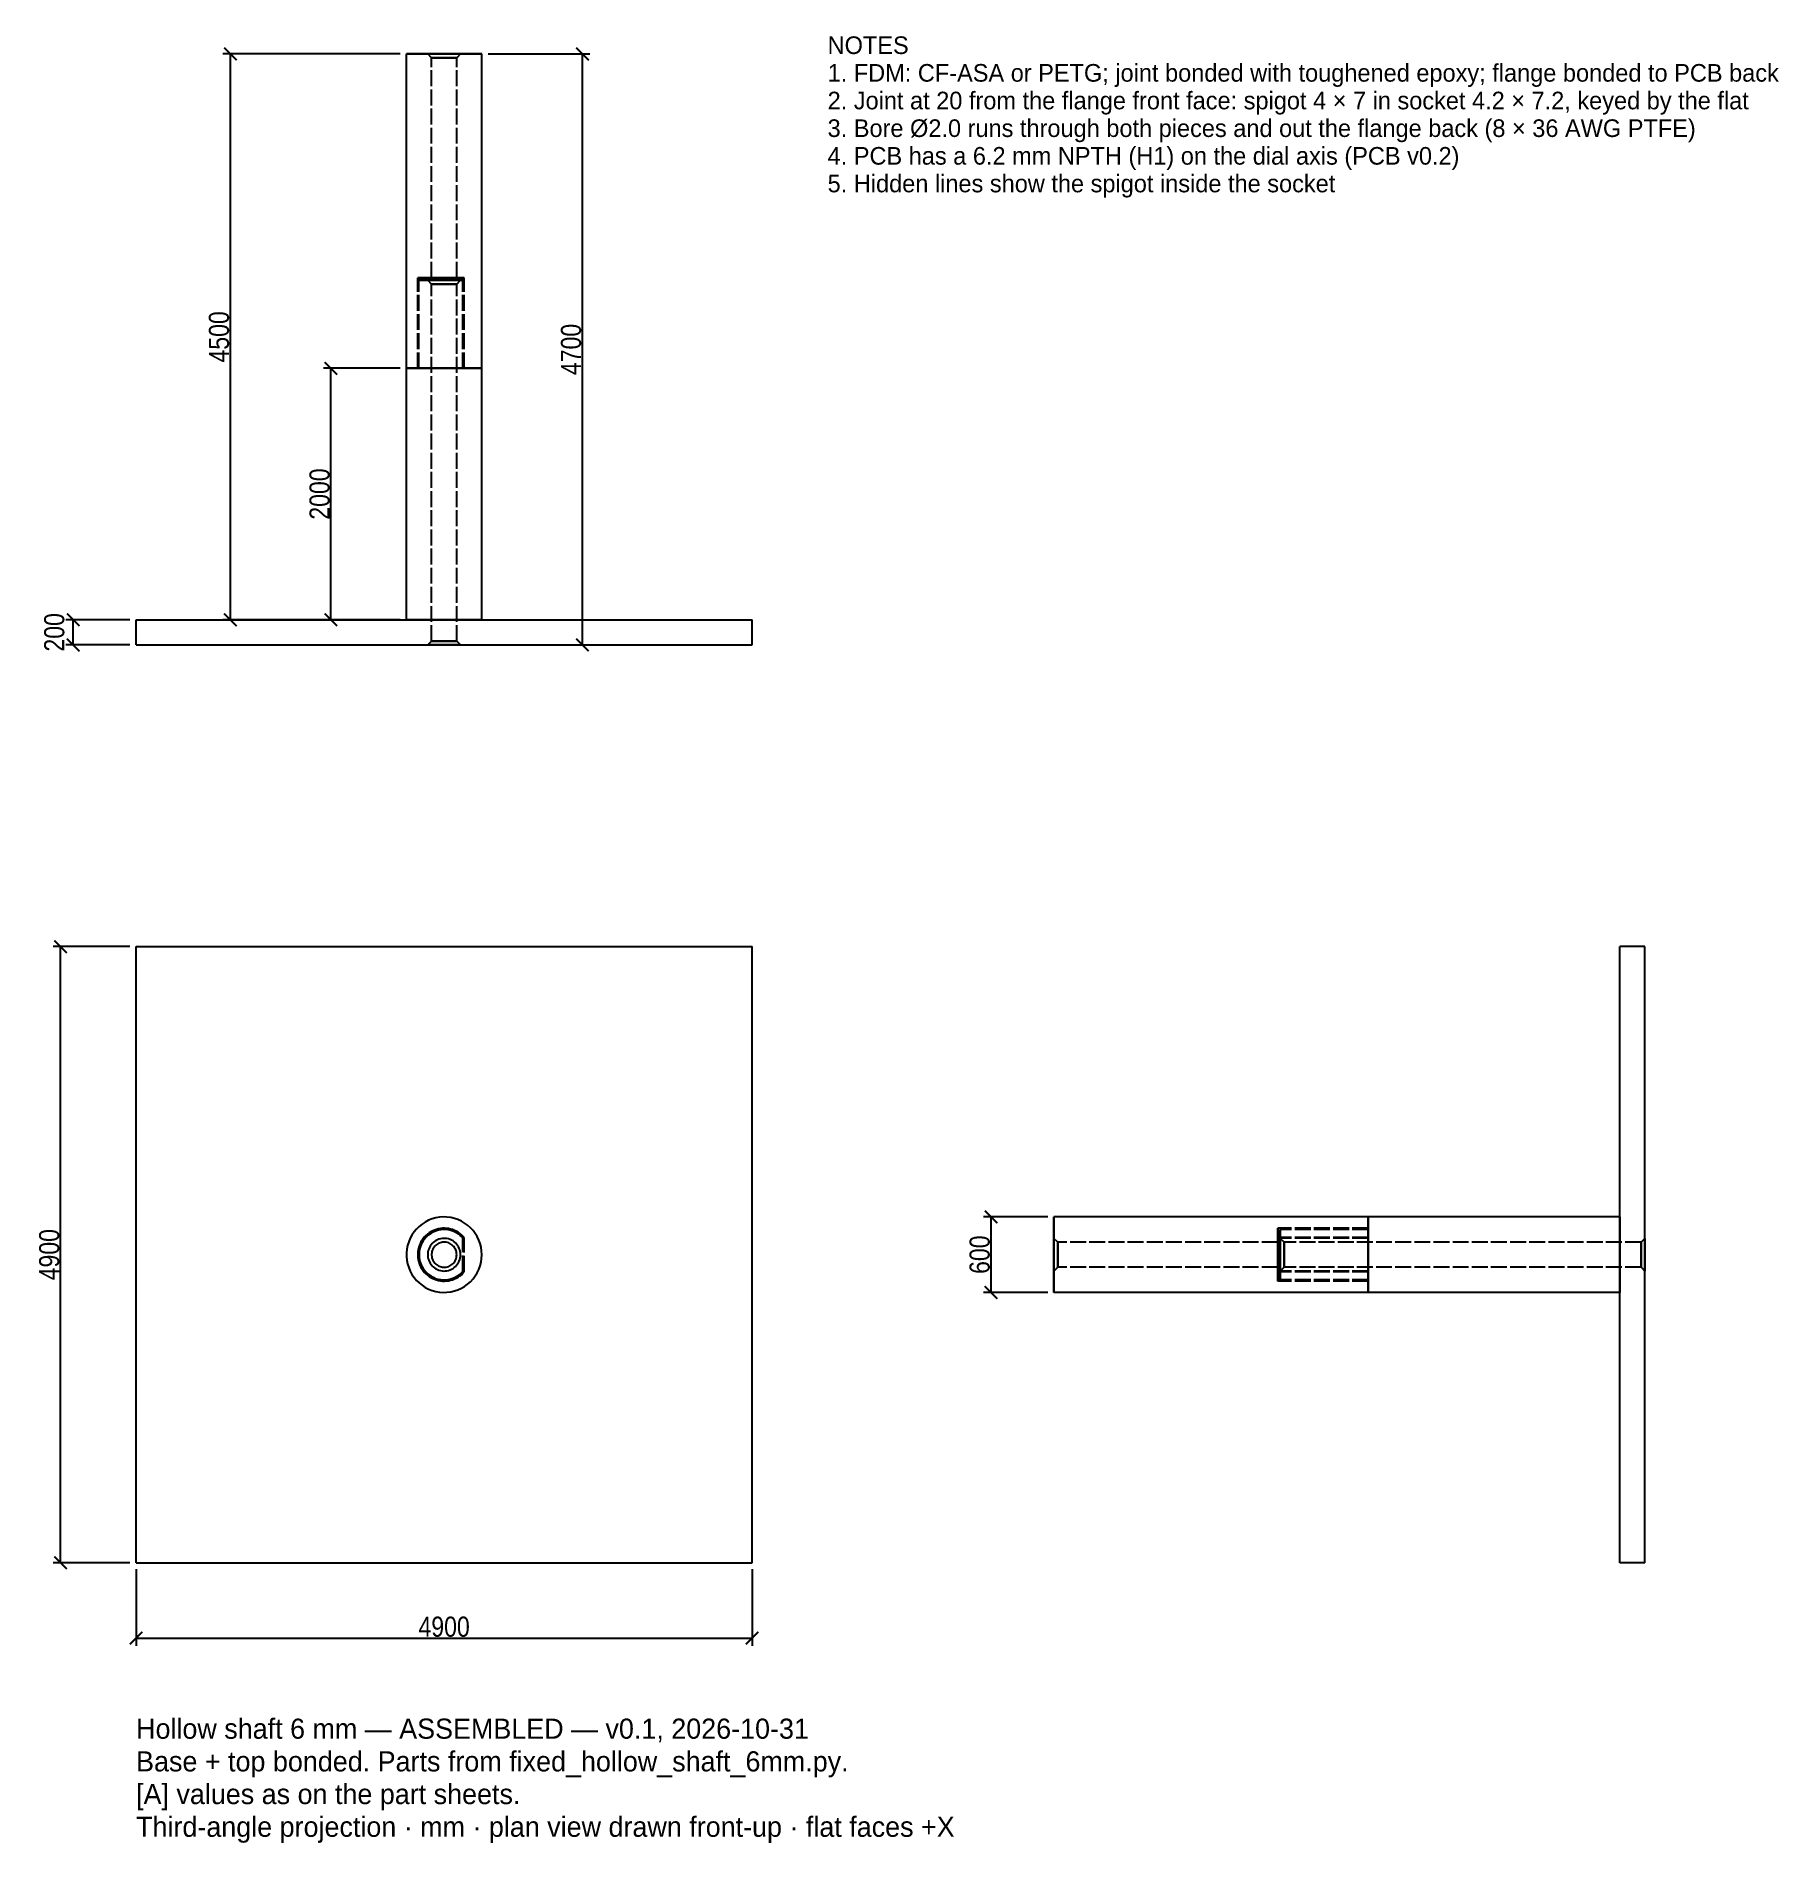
# Model space of a CAD drawing. Header units: millimetres. Extents: x -32 to 106, y -47 to 97.
import ezdxf

# ---------------------------------------------------------------- set-up
doc = ezdxf.new("R2010")
doc.units = ezdxf.units.MM
doc.linetypes.add('DASHED', pattern=[1.524, 1.27, -0.254])
for name, color, linetype in [('DIMS', 3, 'CONTINUOUS'), ('HIDDEN', 8, 'DASHED'), ('TEXT', 7, 'CONTINUOUS'), ('VISIBLE', 7, 'CONTINUOUS')]:
    doc.layers.add(name, color=color, linetype=linetype)
doc.styles.add('OpenSansCondensed-Light', font='OpenSansCondensed-Light.ttf')
doc.dimstyles.new('EZDXF', dxfattribs={"dimtxt": 0.25, "dimasz": 0.175, "dimexe": 0.375, "dimexo": 0.125, "dimgap": 0.1, "dimtad": 1, "dimlfac": 100, "dimzin": 12, "dimdsep": 46, "dimtxsty": 'OpenSansCondensed-Light', "dimblk": 'ARCHTICK', "dimcen": 2.5, "dimazin": 3, "dimtfac": 0.5, "dimtmove": 2, "dimatfit": 3})

msp = doc.modelspace()

# ---------------------------------------------------------------- texts
at = {"layer": 'TEXT'}
for s, height, p in [('NOTES', 1.4, (30.5, 95.5)), ('1. FDM: CF-ASA or PETG; joint bonded with toughened epoxy; flange bonded to PCB back', 1.4, (30.5, 93.3)), ('2. Joint at 20 from the flange front face: spigot 4 × 7 in socket 4.2 × 7.2, keyed by the flat', 1.4, (30.5, 91.1)), ('3. Bore Ø2.0 runs through both pieces and out the flange back (8 × 36 AWG PTFE)', 1.4, (30.5, 88.9)), ('4. PCB has a 6.2 mm NPTH (H1) on the dial axis (PCB v0.2)', 1.4, (30.5, 86.7)), ('5. Hidden lines show the spigot inside the socket', 1.4, (30.5, 84.5)), ('Hollow shaft 6 mm — ASSEMBLED — v0.1, 2026-10-31', 1.6, (-24.5, -38.5)), ('Base + top bonded. Parts from fixed_hollow_shaft_6mm.py.', 1.6, (-24.5, -41.1)), ('[A] values as on the part sheets.', 1.6, (-24.5, -43.7)), ('Third-angle projection · mm · plan view drawn front-up · flat faces +X', 1.6, (-24.5, -46.3))]:
    msp.add_text(s, height=height, dxfattribs=at).set_placement(p)

# ---------------------------------------------------------------- blocks, each defined once
blk = doc.blocks.new('_ARCHTICK')
at = {"color": 0, "linetype": 'BYBLOCK', "const_width": 0.15}
blk.add_lwpolyline([(-0.5, -0.5), (0.5, 0.5)], dxfattribs=at)

# ---------------------------------------------------------------- dimensions: what is measured, and where the dimension line sits
at = {"layer": 'DIMS'}
for base, p1, p2 in [((-17, 50.5), (-3, 50.5), (-3, 95.5)), ((11, 48.5), (3, 48.5), (3, 95.5)), ((-9, 50.5), (-3, 50.5), (-3, 70.5)), ((-29.5, 48.5), (-24.5, 48.5), (-24.5, 50.5)), ((-30.5, -24.5), (-24.5, -24.5), (-24.5, 24.5)), ((43.5, -3), (48.51, -3), (48.51, 3))]:
    msp.add_linear_dim(base=base, p1=p1, p2=p2, angle=90, dimstyle='EZDXF', override={"dimtxt": 1.6, "dimasz": 1, "dimexe": 0.6, "dimexo": 0.5, "dimdec": 2}, dxfattribs=at).render()
msp.add_linear_dim(base=(-24.5, -30.5), p1=(-24.5, -24.5), p2=(24.5, -24.5), dimstyle='EZDXF', override={"dimtxt": 1.6, "dimasz": 1, "dimexe": 0.6, "dimexo": 0.5, "dimdec": 2}, dxfattribs=at).render()

# ---------------------------------------------------------------- linework, layer by layer
at = {"layer": 'HIDDEN'}
for points in [[(-3, 95.5), (-2.90476, 95.5), (-2.80952, 95.5), (-2.71429, 95.5), (-2.61905, 95.5), (-2.52381, 95.5), (-2.42857, 95.5), (-2.33333, 95.5), (-2.2381, 95.5), (-2.14286, 95.5), (-2.04762, 95.5), (-1.95238, 95.5), (-1.85714, 95.5), (-1.7619, 95.5), (-1.66667, 95.5), (-1.57143, 95.5), (-1.47619, 95.5), (-1.38095, 95.5), (-1.28571, 95.5), (-1.19048, 95.5), (-1.09524, 95.5), (-1, 95.5), (-0.90476, 95.5), (-0.80952, 95.5), (-0.71429, 95.5), (-0.61905, 95.5), (-0.52381, 95.5), (-0.42857, 95.5), (-0.33333, 95.5), (-0.2381, 95.5), (-0.14286, 95.5), (-0.04762, 95.5), (0.04762, 95.5), (0.14286, 95.5), (0.2381, 95.5), (0.33333, 95.5), (0.42857, 95.5), (0.52381, 95.5), (0.61905, 95.5), (0.71429, 95.5), (0.80952, 95.5), (0.90476, 95.5), (1, 95.5), (1.09524, 95.5), (1.19048, 95.5), (1.28571, 95.5), (1.38095, 95.5), (1.47619, 95.5), (1.57143, 95.5), (1.66667, 95.5), (1.7619, 95.5), (1.85714, 95.5), (1.95238, 95.5), (2.04762, 95.5), (2.14286, 95.5), (2.2381, 95.5), (2.33333, 95.5), (2.42857, 95.5), (2.52381, 95.5), (2.61905, 95.5), (2.71429, 95.5), (2.80952, 95.5), (2.90476, 95.5), (3, 95.5)], [(1.3, 95.5), (1.25873, 95.5), (1.21746, 95.5), (1.17619, 95.5), (1.13492, 95.5), (1.09365, 95.5), (1.05238, 95.5), (1.01111, 95.5), (0.96984, 95.5), (0.92857, 95.5), (0.8873, 95.5), (0.84603, 95.5), (0.80476, 95.5), (0.76349, 95.5), (0.72222, 95.5), (0.68095, 95.5), (0.63968, 95.5), (0.59841, 95.5), (0.55714, 95.5), (0.51587, 95.5), (0.4746, 95.5), (0.43333, 95.5), (0.39206, 95.5), (0.35079, 95.5), (0.30952, 95.5), (0.26825, 95.5), (0.22698, 95.5), (0.18571, 95.5), (0.14444, 95.5), (0.10317, 95.5), (0.0619, 95.5), (0.02063, 95.5), (-0.02063, 95.5), (-0.0619, 95.5), (-0.10317, 95.5), (-0.14444, 95.5), (-0.18571, 95.5), (-0.22698, 95.5), (-0.26825, 95.5), (-0.30952, 95.5), (-0.35079, 95.5), (-0.39206, 95.5), (-0.43333, 95.5), (-0.4746, 95.5), (-0.51587, 95.5), (-0.55714, 95.5), (-0.59841, 95.5), (-0.63968, 95.5), (-0.68095, 95.5), (-0.72222, 95.5), (-0.76349, 95.5), (-0.80476, 95.5), (-0.84603, 95.5), (-0.8873, 95.5), (-0.92857, 95.5), (-0.96984, 95.5), (-1.01111, 95.5), (-1.05238, 95.5), (-1.09365, 95.5), (-1.13492, 95.5), (-1.17619, 95.5), (-1.21746, 95.5), (-1.25873, 95.5), (-1.3, 95.5)], [(-1.3, 95.5), (-1.25873, 95.5), (-1.21746, 95.5), (-1.17619, 95.5), (-1.13492, 95.5), (-1.09365, 95.5), (-1.05238, 95.5), (-1.01111, 95.5), (-0.96984, 95.5), (-0.92857, 95.5), (-0.8873, 95.5), (-0.84603, 95.5), (-0.80476, 95.5), (-0.76349, 95.5), (-0.72222, 95.5), (-0.68095, 95.5), (-0.63968, 95.5), (-0.59841, 95.5), (-0.55714, 95.5), (-0.51587, 95.5), (-0.4746, 95.5), (-0.43333, 95.5), (-0.39206, 95.5), (-0.35079, 95.5), (-0.30952, 95.5), (-0.26825, 95.5), (-0.22698, 95.5), (-0.18571, 95.5), (-0.14444, 95.5), (-0.10317, 95.5), (-0.0619, 95.5), (-0.02063, 95.5), (0.02063, 95.5), (0.0619, 95.5), (0.10317, 95.5), (0.14444, 95.5), (0.18571, 95.5), (0.22698, 95.5), (0.26825, 95.5), (0.30952, 95.5), (0.35079, 95.5), (0.39206, 95.5), (0.43333, 95.5), (0.4746, 95.5), (0.51587, 95.5), (0.55714, 95.5), (0.59841, 95.5), (0.63968, 95.5), (0.68095, 95.5), (0.72222, 95.5), (0.76349, 95.5), (0.80476, 95.5), (0.84603, 95.5), (0.8873, 95.5), (0.92857, 95.5), (0.96984, 95.5), (1.01111, 95.5), (1.05238, 95.5), (1.09365, 95.5), (1.13492, 95.5), (1.17619, 95.5), (1.21746, 95.5), (1.25873, 95.5), (1.3, 95.5)], [(-1, 95.2), (-1.3, 95.5)], [(1, 95.2), (0.96825, 95.2), (0.93651, 95.2), (0.90476, 95.2), (0.87302, 95.2), (0.84127, 95.2), (0.80952, 95.2), (0.77778, 95.2), (0.74603, 95.2), (0.71429, 95.2), (0.68254, 95.2), (0.65079, 95.2), (0.61905, 95.2), (0.5873, 95.2), (0.55556, 95.2), (0.52381, 95.2), (0.49206, 95.2), (0.46032, 95.2), (0.42857, 95.2), (0.39683, 95.2), (0.36508, 95.2), (0.33333, 95.2), (0.30159, 95.2), (0.26984, 95.2), (0.2381, 95.2), (0.20635, 95.2), (0.1746, 95.2), (0.14286, 95.2), (0.11111, 95.2), (0.07937, 95.2), (0.04762, 95.2), (0.01587, 95.2), (-0.01587, 95.2), (-0.04762, 95.2), (-0.07937, 95.2), (-0.11111, 95.2), (-0.14286, 95.2), (-0.1746, 95.2), (-0.20635, 95.2), (-0.2381, 95.2), (-0.26984, 95.2), (-0.30159, 95.2), (-0.33333, 95.2), (-0.36508, 95.2), (-0.39683, 95.2), (-0.42857, 95.2), (-0.46032, 95.2), (-0.49206, 95.2), (-0.52381, 95.2), (-0.55556, 95.2), (-0.5873, 95.2), (-0.61905, 95.2), (-0.65079, 95.2), (-0.68254, 95.2), (-0.71429, 95.2), (-0.74603, 95.2), (-0.77778, 95.2), (-0.80952, 95.2), (-0.84127, 95.2), (-0.87302, 95.2), (-0.90476, 95.2), (-0.93651, 95.2), (-0.96825, 95.2), (-1, 95.2)], [(-1, 95.2), (-0.96825, 95.2), (-0.93651, 95.2), (-0.90476, 95.2), (-0.87302, 95.2), (-0.84127, 95.2), (-0.80952, 95.2), (-0.77778, 95.2), (-0.74603, 95.2), (-0.71429, 95.2), (-0.68254, 95.2), (-0.65079, 95.2), (-0.61905, 95.2), (-0.5873, 95.2), (-0.55556, 95.2), (-0.52381, 95.2), (-0.49206, 95.2), (-0.46032, 95.2), (-0.42857, 95.2), (-0.39683, 95.2), (-0.36508, 95.2), (-0.33333, 95.2), (-0.30159, 95.2), (-0.26984, 95.2), (-0.2381, 95.2), (-0.20635, 95.2), (-0.1746, 95.2), (-0.14286, 95.2), (-0.11111, 95.2), (-0.07937, 95.2), (-0.04762, 95.2), (-0.01587, 95.2), (0.01587, 95.2), (0.04762, 95.2), (0.07937, 95.2), (0.11111, 95.2), (0.14286, 95.2), (0.1746, 95.2), (0.20635, 95.2), (0.2381, 95.2), (0.26984, 95.2), (0.30159, 95.2), (0.33333, 95.2), (0.36508, 95.2), (0.39683, 95.2), (0.42857, 95.2), (0.46032, 95.2), (0.49206, 95.2), (0.52381, 95.2), (0.55556, 95.2), (0.5873, 95.2), (0.61905, 95.2), (0.65079, 95.2), (0.68254, 95.2), (0.71429, 95.2), (0.74603, 95.2), (0.77778, 95.2), (0.80952, 95.2), (0.84127, 95.2), (0.87302, 95.2), (0.90476, 95.2), (0.93651, 95.2), (0.96825, 95.2), (1, 95.2)], [(-1, 77.7), (-1, 95.2)], [(1.3, 95.5), (1, 95.2)], [(1, 77.7), (1, 95.2)], [(1.6, 77.7), (1.54127, 77.7), (1.48254, 77.7), (1.42381, 77.7), (1.36508, 77.7), (1.30635, 77.7), (1.24762, 77.7), (1.18889, 77.7), (1.13016, 77.7), (1.07143, 77.7), (1.0127, 77.7), (0.95397, 77.7), (0.89524, 77.7), (0.83651, 77.7), (0.77778, 77.7), (0.71905, 77.7), (0.66032, 77.7), (0.60159, 77.7), (0.54286, 77.7), (0.48413, 77.7), (0.4254, 77.7), (0.36667, 77.7), (0.30794, 77.7), (0.24921, 77.7), (0.19048, 77.7), (0.13175, 77.7), (0.07302, 77.7), (0.01429, 77.7), (-0.04444, 77.7), (-0.10317, 77.7), (-0.1619, 77.7), (-0.22063, 77.7), (-0.27937, 77.7), (-0.3381, 77.7), (-0.39683, 77.7), (-0.45556, 77.7), (-0.51429, 77.7), (-0.57302, 77.7), (-0.63175, 77.7), (-0.69048, 77.7), (-0.74921, 77.7), (-0.80794, 77.7), (-0.86667, 77.7), (-0.9254, 77.7), (-0.98413, 77.7), (-1.04286, 77.7), (-1.10159, 77.7), (-1.16032, 77.7), (-1.21905, 77.7), (-1.27778, 77.7), (-1.33651, 77.7), (-1.39524, 77.7), (-1.45397, 77.7), (-1.5127, 77.7), (-1.57143, 77.7), (-1.63016, 77.7), (-1.68889, 77.7), (-1.74762, 77.7), (-1.80635, 77.7), (-1.86508, 77.7), (-1.92381, 77.7), (-1.98254, 77.7), (-2.04127, 77.7), (-2.1, 77.7)], [(-2.1, 77.7), (-2.04127, 77.7), (-1.98254, 77.7), (-1.92381, 77.7), (-1.86508, 77.7), (-1.80635, 77.7), (-1.74762, 77.7), (-1.68889, 77.7), (-1.63016, 77.7), (-1.57143, 77.7), (-1.5127, 77.7), (-1.45397, 77.7), (-1.39524, 77.7), (-1.33651, 77.7), (-1.27778, 77.7), (-1.21905, 77.7), (-1.16032, 77.7), (-1.10159, 77.7), (-1.04286, 77.7), (-0.98413, 77.7), (-0.9254, 77.7), (-0.86667, 77.7), (-0.80794, 77.7), (-0.74921, 77.7), (-0.69048, 77.7), (-0.63175, 77.7), (-0.57302, 77.7), (-0.51429, 77.7), (-0.45556, 77.7), (-0.39683, 77.7), (-0.3381, 77.7), (-0.27937, 77.7), (-0.22063, 77.7), (-0.1619, 77.7), (-0.10317, 77.7), (-0.04444, 77.7), (0.01429, 77.7), (0.07302, 77.7), (0.13175, 77.7), (0.19048, 77.7), (0.24921, 77.7), (0.30794, 77.7), (0.36667, 77.7), (0.4254, 77.7), (0.48413, 77.7), (0.54286, 77.7), (0.60159, 77.7), (0.66032, 77.7), (0.71905, 77.7), (0.77778, 77.7), (0.83651, 77.7), (0.89524, 77.7), (0.95397, 77.7), (1.0127, 77.7), (1.07143, 77.7), (1.13016, 77.7), (1.18889, 77.7), (1.24762, 77.7), (1.30635, 77.7), (1.36508, 77.7), (1.42381, 77.7), (1.48254, 77.7), (1.54127, 77.7), (1.6, 77.7)], [(-2.1, 70.5), (-2.1, 77.7)], [(1, 77.7), (0.96825, 77.7), (0.93651, 77.7), (0.90476, 77.7), (0.87302, 77.7), (0.84127, 77.7), (0.80952, 77.7), (0.77778, 77.7), (0.74603, 77.7), (0.71429, 77.7), (0.68254, 77.7), (0.65079, 77.7), (0.61905, 77.7), (0.5873, 77.7), (0.55556, 77.7), (0.52381, 77.7), (0.49206, 77.7), (0.46032, 77.7), (0.42857, 77.7), (0.39683, 77.7), (0.36508, 77.7), (0.33333, 77.7), (0.30159, 77.7), (0.26984, 77.7), (0.2381, 77.7), (0.20635, 77.7), (0.1746, 77.7), (0.14286, 77.7), (0.11111, 77.7), (0.07937, 77.7), (0.04762, 77.7), (0.01587, 77.7), (-0.01587, 77.7), (-0.04762, 77.7), (-0.07937, 77.7), (-0.11111, 77.7), (-0.14286, 77.7), (-0.1746, 77.7), (-0.20635, 77.7), (-0.2381, 77.7), (-0.26984, 77.7), (-0.30159, 77.7), (-0.33333, 77.7), (-0.36508, 77.7), (-0.39683, 77.7), (-0.42857, 77.7), (-0.46032, 77.7), (-0.49206, 77.7), (-0.52381, 77.7), (-0.55556, 77.7), (-0.5873, 77.7), (-0.61905, 77.7), (-0.65079, 77.7), (-0.68254, 77.7), (-0.71429, 77.7), (-0.74603, 77.7), (-0.77778, 77.7), (-0.80952, 77.7), (-0.84127, 77.7), (-0.87302, 77.7), (-0.90476, 77.7), (-0.93651, 77.7), (-0.96825, 77.7), (-1, 77.7)], [(-1, 77.7), (-0.96825, 77.7), (-0.93651, 77.7), (-0.90476, 77.7), (-0.87302, 77.7), (-0.84127, 77.7), (-0.80952, 77.7), (-0.77778, 77.7), (-0.74603, 77.7), (-0.71429, 77.7), (-0.68254, 77.7), (-0.65079, 77.7), (-0.61905, 77.7), (-0.5873, 77.7), (-0.55556, 77.7), (-0.52381, 77.7), (-0.49206, 77.7), (-0.46032, 77.7), (-0.42857, 77.7), (-0.39683, 77.7), (-0.36508, 77.7), (-0.33333, 77.7), (-0.30159, 77.7), (-0.26984, 77.7), (-0.2381, 77.7), (-0.20635, 77.7), (-0.1746, 77.7), (-0.14286, 77.7), (-0.11111, 77.7), (-0.07937, 77.7), (-0.04762, 77.7), (-0.01587, 77.7), (0.01587, 77.7), (0.04762, 77.7), (0.07937, 77.7), (0.11111, 77.7), (0.14286, 77.7), (0.1746, 77.7), (0.20635, 77.7), (0.2381, 77.7), (0.26984, 77.7), (0.30159, 77.7), (0.33333, 77.7), (0.36508, 77.7), (0.39683, 77.7), (0.42857, 77.7), (0.46032, 77.7), (0.49206, 77.7), (0.52381, 77.7), (0.55556, 77.7), (0.5873, 77.7), (0.61905, 77.7), (0.65079, 77.7), (0.68254, 77.7), (0.71429, 77.7), (0.74603, 77.7), (0.77778, 77.7), (0.80952, 77.7), (0.84127, 77.7), (0.87302, 77.7), (0.90476, 77.7), (0.93651, 77.7), (0.96825, 77.7), (1, 77.7)], [(1.6, 70.5), (1.6, 77.7)], [(1.6, 70.5), (1.6, 77.7)], [(1.5, 77.5), (1.44444, 77.5), (1.38889, 77.5), (1.33333, 77.5), (1.27778, 77.5), (1.22222, 77.5), (1.16667, 77.5), (1.11111, 77.5), (1.05556, 77.5), (1, 77.5), (0.94444, 77.5), (0.88889, 77.5), (0.83333, 77.5), (0.77778, 77.5), (0.72222, 77.5), (0.66667, 77.5), (0.61111, 77.5), (0.55556, 77.5), (0.5, 77.5), (0.44444, 77.5), (0.38889, 77.5), (0.33333, 77.5), (0.27778, 77.5), (0.22222, 77.5), (0.16667, 77.5), (0.11111, 77.5), (0.05556, 77.5), (0, 77.5), (-0.05556, 77.5), (-0.11111, 77.5), (-0.16667, 77.5), (-0.22222, 77.5), (-0.27778, 77.5), (-0.33333, 77.5), (-0.38889, 77.5), (-0.44444, 77.5), (-0.5, 77.5), (-0.55556, 77.5), (-0.61111, 77.5), (-0.66667, 77.5), (-0.72222, 77.5), (-0.77778, 77.5), (-0.83333, 77.5), (-0.88889, 77.5), (-0.94444, 77.5), (-1, 77.5), (-1.05556, 77.5), (-1.11111, 77.5), (-1.16667, 77.5), (-1.22222, 77.5), (-1.27778, 77.5), (-1.33333, 77.5), (-1.38889, 77.5), (-1.44444, 77.5), (-1.5, 77.5), (-1.55556, 77.5), (-1.61111, 77.5), (-1.66667, 77.5), (-1.72222, 77.5), (-1.77778, 77.5), (-1.83333, 77.5), (-1.88889, 77.5), (-1.94444, 77.5), (-2, 77.5)], [(-2, 77.5), (-1.94444, 77.5), (-1.88889, 77.5), (-1.83333, 77.5), (-1.77778, 77.5), (-1.72222, 77.5), (-1.66667, 77.5), (-1.61111, 77.5), (-1.55556, 77.5), (-1.5, 77.5), (-1.44444, 77.5), (-1.38889, 77.5), (-1.33333, 77.5), (-1.27778, 77.5), (-1.22222, 77.5), (-1.16667, 77.5), (-1.11111, 77.5), (-1.05556, 77.5), (-1, 77.5), (-0.94444, 77.5), (-0.88889, 77.5), (-0.83333, 77.5), (-0.77778, 77.5), (-0.72222, 77.5), (-0.66667, 77.5), (-0.61111, 77.5), (-0.55556, 77.5), (-0.5, 77.5), (-0.44444, 77.5), (-0.38889, 77.5), (-0.33333, 77.5), (-0.27778, 77.5), (-0.22222, 77.5), (-0.16667, 77.5), (-0.11111, 77.5), (-0.05556, 77.5), (0, 77.5), (0.05556, 77.5), (0.11111, 77.5), (0.16667, 77.5), (0.22222, 77.5), (0.27778, 77.5), (0.33333, 77.5), (0.38889, 77.5), (0.44444, 77.5), (0.5, 77.5), (0.55556, 77.5), (0.61111, 77.5), (0.66667, 77.5), (0.72222, 77.5), (0.77778, 77.5), (0.83333, 77.5), (0.88889, 77.5), (0.94444, 77.5), (1, 77.5), (1.05556, 77.5), (1.11111, 77.5), (1.16667, 77.5), (1.22222, 77.5), (1.27778, 77.5), (1.33333, 77.5), (1.38889, 77.5), (1.44444, 77.5), (1.5, 77.5)], [(-2, 70.5), (-2, 77.5)], [(1.3, 77.5), (1.25873, 77.5), (1.21746, 77.5), (1.17619, 77.5), (1.13492, 77.5), (1.09365, 77.5), (1.05238, 77.5), (1.01111, 77.5), (0.96984, 77.5), (0.92857, 77.5), (0.8873, 77.5), (0.84603, 77.5), (0.80476, 77.5), (0.76349, 77.5), (0.72222, 77.5), (0.68095, 77.5), (0.63968, 77.5), (0.59841, 77.5), (0.55714, 77.5), (0.51587, 77.5), (0.4746, 77.5), (0.43333, 77.5), (0.39206, 77.5), (0.35079, 77.5), (0.30952, 77.5), (0.26825, 77.5), (0.22698, 77.5), (0.18571, 77.5), (0.14444, 77.5), (0.10317, 77.5), (0.0619, 77.5), (0.02063, 77.5), (-0.02063, 77.5), (-0.0619, 77.5), (-0.10317, 77.5), (-0.14444, 77.5), (-0.18571, 77.5), (-0.22698, 77.5), (-0.26825, 77.5), (-0.30952, 77.5), (-0.35079, 77.5), (-0.39206, 77.5), (-0.43333, 77.5), (-0.4746, 77.5), (-0.51587, 77.5), (-0.55714, 77.5), (-0.59841, 77.5), (-0.63968, 77.5), (-0.68095, 77.5), (-0.72222, 77.5), (-0.76349, 77.5), (-0.80476, 77.5), (-0.84603, 77.5), (-0.8873, 77.5), (-0.92857, 77.5), (-0.96984, 77.5), (-1.01111, 77.5), (-1.05238, 77.5), (-1.09365, 77.5), (-1.13492, 77.5), (-1.17619, 77.5), (-1.21746, 77.5), (-1.25873, 77.5), (-1.3, 77.5)], [(-1.3, 77.5), (-1.25873, 77.5), (-1.21746, 77.5), (-1.17619, 77.5), (-1.13492, 77.5), (-1.09365, 77.5), (-1.05238, 77.5), (-1.01111, 77.5), (-0.96984, 77.5), (-0.92857, 77.5), (-0.8873, 77.5), (-0.84603, 77.5), (-0.80476, 77.5), (-0.76349, 77.5), (-0.72222, 77.5), (-0.68095, 77.5), (-0.63968, 77.5), (-0.59841, 77.5), (-0.55714, 77.5), (-0.51587, 77.5), (-0.4746, 77.5), (-0.43333, 77.5), (-0.39206, 77.5), (-0.35079, 77.5), (-0.30952, 77.5), (-0.26825, 77.5), (-0.22698, 77.5), (-0.18571, 77.5), (-0.14444, 77.5), (-0.10317, 77.5), (-0.0619, 77.5), (-0.02063, 77.5), (0.02063, 77.5), (0.0619, 77.5), (0.10317, 77.5), (0.14444, 77.5), (0.18571, 77.5), (0.22698, 77.5), (0.26825, 77.5), (0.30952, 77.5), (0.35079, 77.5), (0.39206, 77.5), (0.43333, 77.5), (0.4746, 77.5), (0.51587, 77.5), (0.55714, 77.5), (0.59841, 77.5), (0.63968, 77.5), (0.68095, 77.5), (0.72222, 77.5), (0.76349, 77.5), (0.80476, 77.5), (0.84603, 77.5), (0.8873, 77.5), (0.92857, 77.5), (0.96984, 77.5), (1.01111, 77.5), (1.05238, 77.5), (1.09365, 77.5), (1.13492, 77.5), (1.17619, 77.5), (1.21746, 77.5), (1.25873, 77.5), (1.3, 77.5)], [(-1, 77.2), (-1.3, 77.5)], [(1, 77.2), (0.96825, 77.2), (0.93651, 77.2), (0.90476, 77.2), (0.87302, 77.2), (0.84127, 77.2), (0.80952, 77.2), (0.77778, 77.2), (0.74603, 77.2), (0.71429, 77.2), (0.68254, 77.2), (0.65079, 77.2), (0.61905, 77.2), (0.5873, 77.2), (0.55556, 77.2), (0.52381, 77.2), (0.49206, 77.2), (0.46032, 77.2), (0.42857, 77.2), (0.39683, 77.2), (0.36508, 77.2), (0.33333, 77.2), (0.30159, 77.2), (0.26984, 77.2), (0.2381, 77.2), (0.20635, 77.2), (0.1746, 77.2), (0.14286, 77.2), (0.11111, 77.2), (0.07937, 77.2), (0.04762, 77.2), (0.01587, 77.2), (-0.01587, 77.2), (-0.04762, 77.2), (-0.07937, 77.2), (-0.11111, 77.2), (-0.14286, 77.2), (-0.1746, 77.2), (-0.20635, 77.2), (-0.2381, 77.2), (-0.26984, 77.2), (-0.30159, 77.2), (-0.33333, 77.2), (-0.36508, 77.2), (-0.39683, 77.2), (-0.42857, 77.2), (-0.46032, 77.2), (-0.49206, 77.2), (-0.52381, 77.2), (-0.55556, 77.2), (-0.5873, 77.2), (-0.61905, 77.2), (-0.65079, 77.2), (-0.68254, 77.2), (-0.71429, 77.2), (-0.74603, 77.2), (-0.77778, 77.2), (-0.80952, 77.2), (-0.84127, 77.2), (-0.87302, 77.2), (-0.90476, 77.2), (-0.93651, 77.2), (-0.96825, 77.2), (-1, 77.2)], [(-1, 77.2), (-0.96825, 77.2), (-0.93651, 77.2), (-0.90476, 77.2), (-0.87302, 77.2), (-0.84127, 77.2), (-0.80952, 77.2), (-0.77778, 77.2), (-0.74603, 77.2), (-0.71429, 77.2), (-0.68254, 77.2), (-0.65079, 77.2), (-0.61905, 77.2), (-0.5873, 77.2), (-0.55556, 77.2), (-0.52381, 77.2), (-0.49206, 77.2), (-0.46032, 77.2), (-0.42857, 77.2), (-0.39683, 77.2), (-0.36508, 77.2), (-0.33333, 77.2), (-0.30159, 77.2), (-0.26984, 77.2), (-0.2381, 77.2), (-0.20635, 77.2), (-0.1746, 77.2), (-0.14286, 77.2), (-0.11111, 77.2), (-0.07937, 77.2), (-0.04762, 77.2), (-0.01587, 77.2), (0.01587, 77.2), (0.04762, 77.2), (0.07937, 77.2), (0.11111, 77.2), (0.14286, 77.2), (0.1746, 77.2), (0.20635, 77.2), (0.2381, 77.2), (0.26984, 77.2), (0.30159, 77.2), (0.33333, 77.2), (0.36508, 77.2), (0.39683, 77.2), (0.42857, 77.2), (0.46032, 77.2), (0.49206, 77.2), (0.52381, 77.2), (0.55556, 77.2), (0.5873, 77.2), (0.61905, 77.2), (0.65079, 77.2), (0.68254, 77.2), (0.71429, 77.2), (0.74603, 77.2), (0.77778, 77.2), (0.80952, 77.2), (0.84127, 77.2), (0.87302, 77.2), (0.90476, 77.2), (0.93651, 77.2), (0.96825, 77.2), (1, 77.2)], [(-1, 48.8), (-1, 77.2)], [(1, 77.2), (1.3, 77.5)], [(1, 48.8), (1, 77.2)], [(1.5, 70.5), (1.5, 77.5)], [(1.5, 70.5), (1.5, 77.5)], [(-3, 70.5), (-2.90476, 70.5), (-2.80952, 70.5), (-2.71429, 70.5), (-2.61905, 70.5), (-2.52381, 70.5), (-2.42857, 70.5), (-2.33333, 70.5), (-2.2381, 70.5), (-2.14286, 70.5), (-2.04762, 70.5), (-1.95238, 70.5), (-1.85714, 70.5), (-1.7619, 70.5), (-1.66667, 70.5), (-1.57143, 70.5), (-1.47619, 70.5), (-1.38095, 70.5), (-1.28571, 70.5), (-1.19048, 70.5), (-1.09524, 70.5), (-1, 70.5), (-0.90476, 70.5), (-0.80952, 70.5), (-0.71429, 70.5), (-0.61905, 70.5), (-0.52381, 70.5), (-0.42857, 70.5), (-0.33333, 70.5), (-0.2381, 70.5), (-0.14286, 70.5), (-0.04762, 70.5), (0.04762, 70.5), (0.14286, 70.5), (0.2381, 70.5), (0.33333, 70.5), (0.42857, 70.5), (0.52381, 70.5), (0.61905, 70.5), (0.71429, 70.5), (0.80952, 70.5), (0.90476, 70.5), (1, 70.5), (1.09524, 70.5), (1.19048, 70.5), (1.28571, 70.5), (1.38095, 70.5), (1.47619, 70.5), (1.57143, 70.5), (1.66667, 70.5), (1.7619, 70.5), (1.85714, 70.5), (1.95238, 70.5), (2.04762, 70.5), (2.14286, 70.5), (2.2381, 70.5), (2.33333, 70.5), (2.42857, 70.5), (2.52381, 70.5), (2.61905, 70.5), (2.71429, 70.5), (2.80952, 70.5), (2.90476, 70.5), (3, 70.5)], [(-3, 70.5), (-2.90476, 70.5), (-2.80952, 70.5), (-2.71429, 70.5), (-2.61905, 70.5), (-2.52381, 70.5), (-2.42857, 70.5), (-2.33333, 70.5), (-2.2381, 70.5), (-2.14286, 70.5), (-2.04762, 70.5), (-1.95238, 70.5), (-1.85714, 70.5), (-1.7619, 70.5), (-1.66667, 70.5), (-1.57143, 70.5), (-1.47619, 70.5), (-1.38095, 70.5), (-1.28571, 70.5), (-1.19048, 70.5), (-1.09524, 70.5), (-1, 70.5), (-0.90476, 70.5), (-0.80952, 70.5), (-0.71429, 70.5), (-0.61905, 70.5), (-0.52381, 70.5), (-0.42857, 70.5), (-0.33333, 70.5), (-0.2381, 70.5), (-0.14286, 70.5), (-0.04762, 70.5), (0.04762, 70.5), (0.14286, 70.5), (0.2381, 70.5), (0.33333, 70.5), (0.42857, 70.5), (0.52381, 70.5), (0.61905, 70.5), (0.71429, 70.5), (0.80952, 70.5), (0.90476, 70.5), (1, 70.5), (1.09524, 70.5), (1.19048, 70.5), (1.28571, 70.5), (1.38095, 70.5), (1.47619, 70.5), (1.57143, 70.5), (1.66667, 70.5), (1.7619, 70.5), (1.85714, 70.5), (1.95238, 70.5), (2.04762, 70.5), (2.14286, 70.5), (2.2381, 70.5), (2.33333, 70.5), (2.42857, 70.5), (2.52381, 70.5), (2.61905, 70.5), (2.71429, 70.5), (2.80952, 70.5), (2.90476, 70.5), (3, 70.5)], [(1.6, 70.5), (1.54127, 70.5), (1.48254, 70.5), (1.42381, 70.5), (1.36508, 70.5), (1.30635, 70.5), (1.24762, 70.5), (1.18889, 70.5), (1.13016, 70.5), (1.07143, 70.5), (1.0127, 70.5), (0.95397, 70.5), (0.89524, 70.5), (0.83651, 70.5), (0.77778, 70.5), (0.71905, 70.5), (0.66032, 70.5), (0.60159, 70.5), (0.54286, 70.5), (0.48413, 70.5), (0.4254, 70.5), (0.36667, 70.5), (0.30794, 70.5), (0.24921, 70.5), (0.19048, 70.5), (0.13175, 70.5), (0.07302, 70.5), (0.01429, 70.5), (-0.04444, 70.5), (-0.10317, 70.5), (-0.1619, 70.5), (-0.22063, 70.5), (-0.27937, 70.5), (-0.3381, 70.5), (-0.39683, 70.5), (-0.45556, 70.5), (-0.51429, 70.5), (-0.57302, 70.5), (-0.63175, 70.5), (-0.69048, 70.5), (-0.74921, 70.5), (-0.80794, 70.5), (-0.86667, 70.5), (-0.9254, 70.5), (-0.98413, 70.5), (-1.04286, 70.5), (-1.10159, 70.5), (-1.16032, 70.5), (-1.21905, 70.5), (-1.27778, 70.5), (-1.33651, 70.5), (-1.39524, 70.5), (-1.45397, 70.5), (-1.5127, 70.5), (-1.57143, 70.5), (-1.63016, 70.5), (-1.68889, 70.5), (-1.74762, 70.5), (-1.80635, 70.5), (-1.86508, 70.5), (-1.92381, 70.5), (-1.98254, 70.5), (-2.04127, 70.5), (-2.1, 70.5)], [(-2.1, 70.5), (-2.04127, 70.5), (-1.98254, 70.5), (-1.92381, 70.5), (-1.86508, 70.5), (-1.80635, 70.5), (-1.74762, 70.5), (-1.68889, 70.5), (-1.63016, 70.5), (-1.57143, 70.5), (-1.5127, 70.5), (-1.45397, 70.5), (-1.39524, 70.5), (-1.33651, 70.5), (-1.27778, 70.5), (-1.21905, 70.5), (-1.16032, 70.5), (-1.10159, 70.5), (-1.04286, 70.5), (-0.98413, 70.5), (-0.9254, 70.5), (-0.86667, 70.5), (-0.80794, 70.5), (-0.74921, 70.5), (-0.69048, 70.5), (-0.63175, 70.5), (-0.57302, 70.5), (-0.51429, 70.5), (-0.45556, 70.5), (-0.39683, 70.5), (-0.3381, 70.5), (-0.27937, 70.5), (-0.22063, 70.5), (-0.1619, 70.5), (-0.10317, 70.5), (-0.04444, 70.5), (0.01429, 70.5), (0.07302, 70.5), (0.13175, 70.5), (0.19048, 70.5), (0.24921, 70.5), (0.30794, 70.5), (0.36667, 70.5), (0.4254, 70.5), (0.48413, 70.5), (0.54286, 70.5), (0.60159, 70.5), (0.66032, 70.5), (0.71905, 70.5), (0.77778, 70.5), (0.83651, 70.5), (0.89524, 70.5), (0.95397, 70.5), (1.0127, 70.5), (1.07143, 70.5), (1.13016, 70.5), (1.18889, 70.5), (1.24762, 70.5), (1.30635, 70.5), (1.36508, 70.5), (1.42381, 70.5), (1.48254, 70.5), (1.54127, 70.5), (1.6, 70.5)], [(1.5, 70.5), (1.44444, 70.5), (1.38889, 70.5), (1.33333, 70.5), (1.27778, 70.5), (1.22222, 70.5), (1.16667, 70.5), (1.11111, 70.5), (1.05556, 70.5), (1, 70.5), (0.94444, 70.5), (0.88889, 70.5), (0.83333, 70.5), (0.77778, 70.5), (0.72222, 70.5), (0.66667, 70.5), (0.61111, 70.5), (0.55556, 70.5), (0.5, 70.5), (0.44444, 70.5), (0.38889, 70.5), (0.33333, 70.5), (0.27778, 70.5), (0.22222, 70.5), (0.16667, 70.5), (0.11111, 70.5), (0.05556, 70.5), (0, 70.5), (-0.05556, 70.5), (-0.11111, 70.5), (-0.16667, 70.5), (-0.22222, 70.5), (-0.27778, 70.5), (-0.33333, 70.5), (-0.38889, 70.5), (-0.44444, 70.5), (-0.5, 70.5), (-0.55556, 70.5), (-0.61111, 70.5), (-0.66667, 70.5), (-0.72222, 70.5), (-0.77778, 70.5), (-0.83333, 70.5), (-0.88889, 70.5), (-0.94444, 70.5), (-1, 70.5), (-1.05556, 70.5), (-1.11111, 70.5), (-1.16667, 70.5), (-1.22222, 70.5), (-1.27778, 70.5), (-1.33333, 70.5), (-1.38889, 70.5), (-1.44444, 70.5), (-1.5, 70.5), (-1.55556, 70.5), (-1.61111, 70.5), (-1.66667, 70.5), (-1.72222, 70.5), (-1.77778, 70.5), (-1.83333, 70.5), (-1.88889, 70.5), (-1.94444, 70.5), (-2, 70.5)], [(-2, 70.5), (-1.94444, 70.5), (-1.88889, 70.5), (-1.83333, 70.5), (-1.77778, 70.5), (-1.72222, 70.5), (-1.66667, 70.5), (-1.61111, 70.5), (-1.55556, 70.5), (-1.5, 70.5), (-1.44444, 70.5), (-1.38889, 70.5), (-1.33333, 70.5), (-1.27778, 70.5), (-1.22222, 70.5), (-1.16667, 70.5), (-1.11111, 70.5), (-1.05556, 70.5), (-1, 70.5), (-0.94444, 70.5), (-0.88889, 70.5), (-0.83333, 70.5), (-0.77778, 70.5), (-0.72222, 70.5), (-0.66667, 70.5), (-0.61111, 70.5), (-0.55556, 70.5), (-0.5, 70.5), (-0.44444, 70.5), (-0.38889, 70.5), (-0.33333, 70.5), (-0.27778, 70.5), (-0.22222, 70.5), (-0.16667, 70.5), (-0.11111, 70.5), (-0.05556, 70.5), (0, 70.5), (0.05556, 70.5), (0.11111, 70.5), (0.16667, 70.5), (0.22222, 70.5), (0.27778, 70.5), (0.33333, 70.5), (0.38889, 70.5), (0.44444, 70.5), (0.5, 70.5), (0.55556, 70.5), (0.61111, 70.5), (0.66667, 70.5), (0.72222, 70.5), (0.77778, 70.5), (0.83333, 70.5), (0.88889, 70.5), (0.94444, 70.5), (1, 70.5), (1.05556, 70.5), (1.11111, 70.5), (1.16667, 70.5), (1.22222, 70.5), (1.27778, 70.5), (1.33333, 70.5), (1.38889, 70.5), (1.44444, 70.5), (1.5, 70.5)], [(-24.5, 48.5), (-24.5, 50.5)], [(-24.5, 50.5), (24.5, 50.5)], [(3, 50.5), (2.90476, 50.5), (2.80952, 50.5), (2.71429, 50.5), (2.61905, 50.5), (2.52381, 50.5), (2.42857, 50.5), (2.33333, 50.5), (2.2381, 50.5), (2.14286, 50.5), (2.04762, 50.5), (1.95238, 50.5), (1.85714, 50.5), (1.7619, 50.5), (1.66667, 50.5), (1.57143, 50.5), (1.47619, 50.5), (1.38095, 50.5), (1.28571, 50.5), (1.19048, 50.5), (1.09524, 50.5), (1, 50.5), (0.90476, 50.5), (0.80952, 50.5), (0.71429, 50.5), (0.61905, 50.5), (0.52381, 50.5), (0.42857, 50.5), (0.33333, 50.5), (0.2381, 50.5), (0.14286, 50.5), (0.04762, 50.5), (-0.04762, 50.5), (-0.14286, 50.5), (-0.2381, 50.5), (-0.33333, 50.5), (-0.42857, 50.5), (-0.52381, 50.5), (-0.61905, 50.5), (-0.71429, 50.5), (-0.80952, 50.5), (-0.90476, 50.5), (-1, 50.5), (-1.09524, 50.5), (-1.19048, 50.5), (-1.28571, 50.5), (-1.38095, 50.5), (-1.47619, 50.5), (-1.57143, 50.5), (-1.66667, 50.5), (-1.7619, 50.5), (-1.85714, 50.5), (-1.95238, 50.5), (-2.04762, 50.5), (-2.14286, 50.5), (-2.2381, 50.5), (-2.33333, 50.5), (-2.42857, 50.5), (-2.52381, 50.5), (-2.61905, 50.5), (-2.71429, 50.5), (-2.80952, 50.5), (-2.90476, 50.5), (-3, 50.5)], [(-3, 50.5), (-2.90476, 50.5), (-2.80952, 50.5), (-2.71429, 50.5), (-2.61905, 50.5), (-2.52381, 50.5), (-2.42857, 50.5), (-2.33333, 50.5), (-2.2381, 50.5), (-2.14286, 50.5), (-2.04762, 50.5), (-1.95238, 50.5), (-1.85714, 50.5), (-1.7619, 50.5), (-1.66667, 50.5), (-1.57143, 50.5), (-1.47619, 50.5), (-1.38095, 50.5), (-1.28571, 50.5), (-1.19048, 50.5), (-1.09524, 50.5), (-1, 50.5), (-0.90476, 50.5), (-0.80952, 50.5), (-0.71429, 50.5), (-0.61905, 50.5), (-0.52381, 50.5), (-0.42857, 50.5), (-0.33333, 50.5), (-0.2381, 50.5), (-0.14286, 50.5), (-0.04762, 50.5), (0.04762, 50.5), (0.14286, 50.5), (0.2381, 50.5), (0.33333, 50.5), (0.42857, 50.5), (0.52381, 50.5), (0.61905, 50.5), (0.71429, 50.5), (0.80952, 50.5), (0.90476, 50.5), (1, 50.5), (1.09524, 50.5), (1.19048, 50.5), (1.28571, 50.5), (1.38095, 50.5), (1.47619, 50.5), (1.57143, 50.5), (1.66667, 50.5), (1.7619, 50.5), (1.85714, 50.5), (1.95238, 50.5), (2.04762, 50.5), (2.14286, 50.5), (2.2381, 50.5), (2.33333, 50.5), (2.42857, 50.5), (2.52381, 50.5), (2.61905, 50.5), (2.71429, 50.5), (2.80952, 50.5), (2.90476, 50.5), (3, 50.5)], [(24.5, 48.5), (24.5, 50.5)], [(-24.5, 48.5), (24.5, 48.5)], [(-1, 48.8), (-1.3, 48.5)], [(1.3, 48.5), (1.25873, 48.5), (1.21746, 48.5), (1.17619, 48.5), (1.13492, 48.5), (1.09365, 48.5), (1.05238, 48.5), (1.01111, 48.5), (0.96984, 48.5), (0.92857, 48.5), (0.8873, 48.5), (0.84603, 48.5), (0.80476, 48.5), (0.76349, 48.5), (0.72222, 48.5), (0.68095, 48.5), (0.63968, 48.5), (0.59841, 48.5), (0.55714, 48.5), (0.51587, 48.5), (0.4746, 48.5), (0.43333, 48.5), (0.39206, 48.5), (0.35079, 48.5), (0.30952, 48.5), (0.26825, 48.5), (0.22698, 48.5), (0.18571, 48.5), (0.14444, 48.5), (0.10317, 48.5), (0.0619, 48.5), (0.02063, 48.5), (-0.02063, 48.5), (-0.0619, 48.5), (-0.10317, 48.5), (-0.14444, 48.5), (-0.18571, 48.5), (-0.22698, 48.5), (-0.26825, 48.5), (-0.30952, 48.5), (-0.35079, 48.5), (-0.39206, 48.5), (-0.43333, 48.5), (-0.4746, 48.5), (-0.51587, 48.5), (-0.55714, 48.5), (-0.59841, 48.5), (-0.63968, 48.5), (-0.68095, 48.5), (-0.72222, 48.5), (-0.76349, 48.5), (-0.80476, 48.5), (-0.84603, 48.5), (-0.8873, 48.5), (-0.92857, 48.5), (-0.96984, 48.5), (-1.01111, 48.5), (-1.05238, 48.5), (-1.09365, 48.5), (-1.13492, 48.5), (-1.17619, 48.5), (-1.21746, 48.5), (-1.25873, 48.5), (-1.3, 48.5)], [(-1.3, 48.5), (-1.25873, 48.5), (-1.21746, 48.5), (-1.17619, 48.5), (-1.13492, 48.5), (-1.09365, 48.5), (-1.05238, 48.5), (-1.01111, 48.5), (-0.96984, 48.5), (-0.92857, 48.5), (-0.8873, 48.5), (-0.84603, 48.5), (-0.80476, 48.5), (-0.76349, 48.5), (-0.72222, 48.5), (-0.68095, 48.5), (-0.63968, 48.5), (-0.59841, 48.5), (-0.55714, 48.5), (-0.51587, 48.5), (-0.4746, 48.5), (-0.43333, 48.5), (-0.39206, 48.5), (-0.35079, 48.5), (-0.30952, 48.5), (-0.26825, 48.5), (-0.22698, 48.5), (-0.18571, 48.5), (-0.14444, 48.5), (-0.10317, 48.5), (-0.0619, 48.5), (-0.02063, 48.5), (0.02063, 48.5), (0.0619, 48.5), (0.10317, 48.5), (0.14444, 48.5), (0.18571, 48.5), (0.22698, 48.5), (0.26825, 48.5), (0.30952, 48.5), (0.35079, 48.5), (0.39206, 48.5), (0.43333, 48.5), (0.4746, 48.5), (0.51587, 48.5), (0.55714, 48.5), (0.59841, 48.5), (0.63968, 48.5), (0.68095, 48.5), (0.72222, 48.5), (0.76349, 48.5), (0.80476, 48.5), (0.84603, 48.5), (0.8873, 48.5), (0.92857, 48.5), (0.96984, 48.5), (1.01111, 48.5), (1.05238, 48.5), (1.09365, 48.5), (1.13492, 48.5), (1.17619, 48.5), (1.21746, 48.5), (1.25873, 48.5), (1.3, 48.5)], [(1, 48.8), (0.96825, 48.8), (0.93651, 48.8), (0.90476, 48.8), (0.87302, 48.8), (0.84127, 48.8), (0.80952, 48.8), (0.77778, 48.8), (0.74603, 48.8), (0.71429, 48.8), (0.68254, 48.8), (0.65079, 48.8), (0.61905, 48.8), (0.5873, 48.8), (0.55556, 48.8), (0.52381, 48.8), (0.49206, 48.8), (0.46032, 48.8), (0.42857, 48.8), (0.39683, 48.8), (0.36508, 48.8), (0.33333, 48.8), (0.30159, 48.8), (0.26984, 48.8), (0.2381, 48.8), (0.20635, 48.8), (0.1746, 48.8), (0.14286, 48.8), (0.11111, 48.8), (0.07937, 48.8), (0.04762, 48.8), (0.01587, 48.8), (-0.01587, 48.8), (-0.04762, 48.8), (-0.07937, 48.8), (-0.11111, 48.8), (-0.14286, 48.8), (-0.1746, 48.8), (-0.20635, 48.8), (-0.2381, 48.8), (-0.26984, 48.8), (-0.30159, 48.8), (-0.33333, 48.8), (-0.36508, 48.8), (-0.39683, 48.8), (-0.42857, 48.8), (-0.46032, 48.8), (-0.49206, 48.8), (-0.52381, 48.8), (-0.55556, 48.8), (-0.5873, 48.8), (-0.61905, 48.8), (-0.65079, 48.8), (-0.68254, 48.8), (-0.71429, 48.8), (-0.74603, 48.8), (-0.77778, 48.8), (-0.80952, 48.8), (-0.84127, 48.8), (-0.87302, 48.8), (-0.90476, 48.8), (-0.93651, 48.8), (-0.96825, 48.8), (-1, 48.8)], [(-1, 48.8), (-0.96825, 48.8), (-0.93651, 48.8), (-0.90476, 48.8), (-0.87302, 48.8), (-0.84127, 48.8), (-0.80952, 48.8), (-0.77778, 48.8), (-0.74603, 48.8), (-0.71429, 48.8), (-0.68254, 48.8), (-0.65079, 48.8), (-0.61905, 48.8), (-0.5873, 48.8), (-0.55556, 48.8), (-0.52381, 48.8), (-0.49206, 48.8), (-0.46032, 48.8), (-0.42857, 48.8), (-0.39683, 48.8), (-0.36508, 48.8), (-0.33333, 48.8), (-0.30159, 48.8), (-0.26984, 48.8), (-0.2381, 48.8), (-0.20635, 48.8), (-0.1746, 48.8), (-0.14286, 48.8), (-0.11111, 48.8), (-0.07937, 48.8), (-0.04762, 48.8), (-0.01587, 48.8), (0.01587, 48.8), (0.04762, 48.8), (0.07937, 48.8), (0.11111, 48.8), (0.14286, 48.8), (0.1746, 48.8), (0.20635, 48.8), (0.2381, 48.8), (0.26984, 48.8), (0.30159, 48.8), (0.33333, 48.8), (0.36508, 48.8), (0.39683, 48.8), (0.42857, 48.8), (0.46032, 48.8), (0.49206, 48.8), (0.52381, 48.8), (0.55556, 48.8), (0.5873, 48.8), (0.61905, 48.8), (0.65079, 48.8), (0.68254, 48.8), (0.71429, 48.8), (0.74603, 48.8), (0.77778, 48.8), (0.80952, 48.8), (0.84127, 48.8), (0.87302, 48.8), (0.90476, 48.8), (0.93651, 48.8), (0.96825, 48.8), (1, 48.8)], [(1.3, 48.5), (1, 48.8)], [(-24.5, -24.5), (-24.5, 24.5)], [(-24.5, 24.5), (24.5, 24.5)], [(24.5, -24.5), (24.5, 24.5)], [(93.5, -24.5), (93.5, 24.5)], [(95.5, 24.5), (93.5, 24.5)], [(95.5, -24.5), (95.5, 24.5)], [(3, 0), (2.98509, 0.2987), (2.94052, 0.59444), (2.86672, 0.88427), (2.76443, 1.1653), (2.63466, 1.43476), (2.47872, 1.68996), (2.29813, 1.92836), (2.09471, 2.1476), (1.87047, 2.34549), (1.62764, 2.52008), (1.36863, 2.66962), (1.09602, 2.79262), (0.81252, 2.88787), (0.52094, 2.95442), (0.22419, 2.99161), (-0.07479, 2.99907), (-0.37303, 2.97672), (-0.66756, 2.92478), (-0.95546, 2.84378), (-1.23386, 2.73452), (-1.5, 2.59808), (-1.75123, 2.43581), (-1.98506, 2.24934), (-2.19916, 2.04052), (-2.3914, 1.81141), (-2.55987, 1.56431), (-2.70291, 1.30165), (-2.81908, 1.02606), (-2.90723, 0.74027), (-2.96649, 0.44713), (-2.99627, 0.14954), (-2.99627, -0.14954), (-2.96649, -0.44713), (-2.90723, -0.74027), (-2.81908, -1.02606), (-2.70291, -1.30165), (-2.55987, -1.56431), (-2.3914, -1.81141), (-2.19916, -2.04052), (-1.98506, -2.24934), (-1.75123, -2.43581), (-1.5, -2.59808), (-1.23386, -2.73452), (-0.95546, -2.84378), (-0.66756, -2.92478), (-0.37303, -2.97672), (-0.07479, -2.99907), (0.22419, -2.99161), (0.52094, -2.95442), (0.81252, -2.88787), (1.09602, -2.79262), (1.36863, -2.66962), (1.62764, -2.52008), (1.87047, -2.34549), (2.09471, -2.1476), (2.29813, -1.92836), (2.47872, -1.68996), (2.63466, -1.43476), (2.76443, -1.1653), (2.86672, -0.88427), (2.94052, -0.59444), (2.98509, -0.2987), (3, 0)], [(3, 0), (2.98509, 0.2987), (2.94052, 0.59444), (2.86672, 0.88427), (2.76443, 1.1653), (2.63466, 1.43476), (2.47872, 1.68996), (2.29813, 1.92836), (2.09471, 2.1476), (1.87047, 2.34549), (1.62764, 2.52008), (1.36863, 2.66962), (1.09602, 2.79262), (0.81252, 2.88787), (0.52094, 2.95442), (0.22419, 2.99161), (-0.07479, 2.99907), (-0.37303, 2.97672), (-0.66756, 2.92478), (-0.95546, 2.84378), (-1.23386, 2.73452), (-1.5, 2.59808), (-1.75123, 2.43581), (-1.98506, 2.24934), (-2.19916, 2.04052), (-2.3914, 1.81141), (-2.55987, 1.56431), (-2.70291, 1.30165), (-2.81908, 1.02606), (-2.90723, 0.74027), (-2.96649, 0.44713), (-2.99627, 0.14954), (-2.99627, -0.14954), (-2.96649, -0.44713), (-2.90723, -0.74027), (-2.81908, -1.02606), (-2.70291, -1.30165), (-2.55987, -1.56431), (-2.3914, -1.81141), (-2.19916, -2.04052), (-1.98506, -2.24934), (-1.75123, -2.43581), (-1.5, -2.59808), (-1.23386, -2.73452), (-0.95546, -2.84378), (-0.66756, -2.92478), (-0.37303, -2.97672), (-0.07479, -2.99907), (0.22419, -2.99161), (0.52094, -2.95442), (0.81252, -2.88787), (1.09602, -2.79262), (1.36863, -2.66962), (1.62764, -2.52008), (1.87047, -2.34549), (2.09471, -2.1476), (2.29813, -1.92836), (2.47872, -1.68996), (2.63466, -1.43476), (2.76443, -1.1653), (2.86672, -0.88427), (2.94052, -0.59444), (2.98509, -0.2987), (3, 0)], [(3, 0), (2.98509, 0.2987), (2.94052, 0.59444), (2.86672, 0.88427), (2.76443, 1.1653), (2.63466, 1.43476), (2.47872, 1.68996), (2.29813, 1.92836), (2.09471, 2.1476), (1.87047, 2.34549), (1.62764, 2.52008), (1.36863, 2.66962), (1.09602, 2.79262), (0.81252, 2.88787), (0.52094, 2.95442), (0.22419, 2.99161), (-0.07479, 2.99907), (-0.37303, 2.97672), (-0.66756, 2.92478), (-0.95546, 2.84378), (-1.23386, 2.73452), (-1.5, 2.59808), (-1.75123, 2.43581), (-1.98506, 2.24934), (-2.19916, 2.04052), (-2.3914, 1.81141), (-2.55987, 1.56431), (-2.70291, 1.30165), (-2.81908, 1.02606), (-2.90723, 0.74027), (-2.96649, 0.44713), (-2.99627, 0.14954), (-2.99627, -0.14954), (-2.96649, -0.44713), (-2.90723, -0.74027), (-2.81908, -1.02606), (-2.70291, -1.30165), (-2.55987, -1.56431), (-2.3914, -1.81141), (-2.19916, -2.04052), (-1.98506, -2.24934), (-1.75123, -2.43581), (-1.5, -2.59808), (-1.23386, -2.73452), (-0.95546, -2.84378), (-0.66756, -2.92478), (-0.37303, -2.97672), (-0.07479, -2.99907), (0.22419, -2.99161), (0.52094, -2.95442), (0.81252, -2.88787), (1.09602, -2.79262), (1.36863, -2.66962), (1.62764, -2.52008), (1.87047, -2.34549), (2.09471, -2.1476), (2.29813, -1.92836), (2.47872, -1.68996), (2.63466, -1.43476), (2.76443, -1.1653), (2.86672, -0.88427), (2.94052, -0.59444), (2.98509, -0.2987), (3, 0)], [(48.5, 3), (48.5, 2.90476), (48.5, 2.80952), (48.5, 2.71429), (48.5, 2.61905), (48.5, 2.52381), (48.5, 2.42857), (48.5, 2.33333), (48.5, 2.2381), (48.5, 2.14286), (48.5, 2.04762), (48.5, 1.95238), (48.5, 1.85714), (48.5, 1.7619), (48.5, 1.66667), (48.5, 1.57143), (48.5, 1.47619), (48.5, 1.38095), (48.5, 1.28571), (48.5, 1.19048), (48.5, 1.09524), (48.5, 1), (48.5, 0.90476), (48.5, 0.80952), (48.5, 0.71429), (48.5, 0.61905), (48.5, 0.52381), (48.5, 0.42857), (48.5, 0.33333), (48.5, 0.2381), (48.5, 0.14286), (48.5, 0.04762), (48.5, -0.04762), (48.5, -0.14286), (48.5, -0.2381), (48.5, -0.33333), (48.5, -0.42857), (48.5, -0.52381), (48.5, -0.61905), (48.5, -0.71429), (48.5, -0.80952), (48.5, -0.90476), (48.5, -1), (48.5, -1.09524), (48.5, -1.19048), (48.5, -1.28571), (48.5, -1.38095), (48.5, -1.47619), (48.5, -1.57143), (48.5, -1.66667), (48.5, -1.7619), (48.5, -1.85714), (48.5, -1.95238), (48.5, -2.04762), (48.5, -2.14286), (48.5, -2.2381), (48.5, -2.33333), (48.5, -2.42857), (48.5, -2.52381), (48.5, -2.61905), (48.5, -2.71429), (48.5, -2.80952), (48.5, -2.90476), (48.5, -3)], [(73.5, 3), (73.5, 2.90476), (73.5, 2.80952), (73.5, 2.71429), (73.5, 2.61905), (73.5, 2.52381), (73.5, 2.42857), (73.5, 2.33333), (73.5, 2.2381), (73.5, 2.14286), (73.5, 2.04762), (73.5, 1.95238), (73.5, 1.85714), (73.5, 1.7619), (73.5, 1.66667), (73.5, 1.57143), (73.5, 1.47619), (73.5, 1.38095), (73.5, 1.28571), (73.5, 1.19048), (73.5, 1.09524), (73.5, 1), (73.5, 0.90476), (73.5, 0.80952), (73.5, 0.71429), (73.5, 0.61905), (73.5, 0.52381), (73.5, 0.42857), (73.5, 0.33333), (73.5, 0.2381), (73.5, 0.14286), (73.5, 0.04762), (73.5, -0.04762), (73.5, -0.14286), (73.5, -0.2381), (73.5, -0.33333), (73.5, -0.42857), (73.5, -0.52381), (73.5, -0.61905), (73.5, -0.71429), (73.5, -0.80952), (73.5, -0.90476), (73.5, -1), (73.5, -1.09524), (73.5, -1.19048), (73.5, -1.28571), (73.5, -1.38095), (73.5, -1.47619), (73.5, -1.57143), (73.5, -1.66667), (73.5, -1.7619), (73.5, -1.85714), (73.5, -1.95238), (73.5, -2.04762), (73.5, -2.14286), (73.5, -2.2381), (73.5, -2.33333), (73.5, -2.42857), (73.5, -2.52381), (73.5, -2.61905), (73.5, -2.71429), (73.5, -2.80952), (73.5, -2.90476), (73.5, -3)], [(73.5, 3), (73.5, 2.90476), (73.5, 2.80952), (73.5, 2.71429), (73.5, 2.61905), (73.5, 2.52381), (73.5, 2.42857), (73.5, 2.33333), (73.5, 2.2381), (73.5, 2.14286), (73.5, 2.04762), (73.5, 1.95238), (73.5, 1.85714), (73.5, 1.7619), (73.5, 1.66667), (73.5, 1.57143), (73.5, 1.47619), (73.5, 1.38095), (73.5, 1.28571), (73.5, 1.19048), (73.5, 1.09524), (73.5, 1), (73.5, 0.90476), (73.5, 0.80952), (73.5, 0.71429), (73.5, 0.61905), (73.5, 0.52381), (73.5, 0.42857), (73.5, 0.33333), (73.5, 0.2381), (73.5, 0.14286), (73.5, 0.04762), (73.5, -0.04762), (73.5, -0.14286), (73.5, -0.2381), (73.5, -0.33333), (73.5, -0.42857), (73.5, -0.52381), (73.5, -0.61905), (73.5, -0.71429), (73.5, -0.80952), (73.5, -0.90476), (73.5, -1), (73.5, -1.09524), (73.5, -1.19048), (73.5, -1.28571), (73.5, -1.38095), (73.5, -1.47619), (73.5, -1.57143), (73.5, -1.66667), (73.5, -1.7619), (73.5, -1.85714), (73.5, -1.95238), (73.5, -2.04762), (73.5, -2.14286), (73.5, -2.2381), (73.5, -2.33333), (73.5, -2.42857), (73.5, -2.52381), (73.5, -2.61905), (73.5, -2.71429), (73.5, -2.80952), (73.5, -2.90476), (73.5, -3)], [(93.5, 0), (93.5, 0.04762), (93.5, 0.09524), (93.5, 0.14286), (93.5, 0.19048), (93.5, 0.2381), (93.5, 0.28571), (93.5, 0.33333), (93.5, 0.38095), (93.5, 0.42857), (93.5, 0.47619), (93.5, 0.52381), (93.5, 0.57143), (93.5, 0.61905), (93.5, 0.66667), (93.5, 0.71429), (93.5, 0.7619), (93.5, 0.80952), (93.5, 0.85714), (93.5, 0.90476), (93.5, 0.95238), (93.5, 1), (93.5, 1.04762), (93.5, 1.09524), (93.5, 1.14286), (93.5, 1.19048), (93.5, 1.2381), (93.5, 1.28571), (93.5, 1.33333), (93.5, 1.38095), (93.5, 1.42857), (93.5, 1.47619), (93.5, 1.52381), (93.5, 1.57143), (93.5, 1.61905), (93.5, 1.66667), (93.5, 1.71429), (93.5, 1.7619), (93.5, 1.80952), (93.5, 1.85714), (93.5, 1.90476), (93.5, 1.95238), (93.5, 2), (93.5, 2.04762), (93.5, 2.09524), (93.5, 2.14286), (93.5, 2.19048), (93.5, 2.2381), (93.5, 2.28571), (93.5, 2.33333), (93.5, 2.38095), (93.5, 2.42857), (93.5, 2.47619), (93.5, 2.52381), (93.5, 2.57143), (93.5, 2.61905), (93.5, 2.66667), (93.5, 2.71429), (93.5, 2.7619), (93.5, 2.80952), (93.5, 2.85714), (93.5, 2.90476), (93.5, 2.95238), (93.5, 3)], [(93.5, 3), (93.5, 2.90476), (93.5, 2.80952), (93.5, 2.71429), (93.5, 2.61905), (93.5, 2.52381), (93.5, 2.42857), (93.5, 2.33333), (93.5, 2.2381), (93.5, 2.14286), (93.5, 2.04762), (93.5, 1.95238), (93.5, 1.85714), (93.5, 1.7619), (93.5, 1.66667), (93.5, 1.57143), (93.5, 1.47619), (93.5, 1.38095), (93.5, 1.28571), (93.5, 1.19048), (93.5, 1.09524), (93.5, 1), (93.5, 0.90476), (93.5, 0.80952), (93.5, 0.71429), (93.5, 0.61905), (93.5, 0.52381), (93.5, 0.42857), (93.5, 0.33333), (93.5, 0.2381), (93.5, 0.14286), (93.5, 0.04762), (93.5, -0.04762), (93.5, -0.14286), (93.5, -0.2381), (93.5, -0.33333), (93.5, -0.42857), (93.5, -0.52381), (93.5, -0.61905), (93.5, -0.71429), (93.5, -0.80952), (93.5, -0.90476), (93.5, -1), (93.5, -1.09524), (93.5, -1.19048), (93.5, -1.28571), (93.5, -1.38095), (93.5, -1.47619), (93.5, -1.57143), (93.5, -1.66667), (93.5, -1.7619), (93.5, -1.85714), (93.5, -1.95238), (93.5, -2.04762), (93.5, -2.14286), (93.5, -2.2381), (93.5, -2.33333), (93.5, -2.42857), (93.5, -2.52381), (93.5, -2.61905), (93.5, -2.71429), (93.5, -2.80952), (93.5, -2.90476), (93.5, -3)], [(1.6, 1.36015), (1.49009, 1.47974), (1.37126, 1.59048), (1.24423, 1.69171), (1.10976, 1.78282), (0.96865, 1.86326), (0.82174, 1.93255), (0.66992, 1.99028), (0.51409, 2.0361), (0.35518, 2.06975), (0.19415, 2.09101), (0.03195, 2.09976), (-0.13043, 2.09595), (-0.29203, 2.0796), (-0.45189, 2.0508), (-0.60904, 2.00974), (-0.76255, 1.95666), (-0.9115, 1.89187), (-1.055, 1.81576), (-1.19218, 1.72879), (-1.32223, 1.63147), (-1.44437, 1.5244), (-1.55787, 1.4082), (-1.66205, 1.28359), (-1.75629, 1.15129), (-1.84001, 1.0121), (-1.91273, 0.86686), (-1.97401, 0.71643), (-2.02348, 0.56172), (-2.06084, 0.40365), (-2.08587, 0.24316), (-2.09843, 0.08121), (-2.09843, -0.08121), (-2.08587, -0.24316), (-2.06084, -0.40365), (-2.02348, -0.56172), (-1.97401, -0.71643), (-1.91273, -0.86686), (-1.84001, -1.0121), (-1.75629, -1.15129), (-1.66205, -1.28359), (-1.55787, -1.4082), (-1.44437, -1.5244), (-1.32223, -1.63147), (-1.19218, -1.72879), (-1.055, -1.81576), (-0.9115, -1.89187), (-0.76255, -1.95666), (-0.60904, -2.00974), (-0.45189, -2.0508), (-0.29203, -2.0796), (-0.13043, -2.09595), (0.03195, -2.09976), (0.19415, -2.09101), (0.35518, -2.06975), (0.51409, -2.0361), (0.66992, -1.99028), (0.82174, -1.93255), (0.96865, -1.86326), (1.10976, -1.78282), (1.24423, -1.69171), (1.37126, -1.59048), (1.49009, -1.47974), (1.6, -1.36015)], [(1.6, 1.36015), (1.49009, 1.47974), (1.37126, 1.59048), (1.24423, 1.69171), (1.10976, 1.78282), (0.96865, 1.86326), (0.82174, 1.93255), (0.66992, 1.99028), (0.51409, 2.0361), (0.35518, 2.06975), (0.19415, 2.09101), (0.03195, 2.09976), (-0.13043, 2.09595), (-0.29203, 2.0796), (-0.45189, 2.0508), (-0.60904, 2.00974), (-0.76255, 1.95666), (-0.9115, 1.89187), (-1.055, 1.81576), (-1.19218, 1.72879), (-1.32223, 1.63147), (-1.44437, 1.5244), (-1.55787, 1.4082), (-1.66205, 1.28359), (-1.75629, 1.15129), (-1.84001, 1.0121), (-1.91273, 0.86686), (-1.97401, 0.71643), (-2.02348, 0.56172), (-2.06084, 0.40365), (-2.08587, 0.24316), (-2.09843, 0.08121), (-2.09843, -0.08121), (-2.08587, -0.24316), (-2.06084, -0.40365), (-2.02348, -0.56172), (-1.97401, -0.71643), (-1.91273, -0.86686), (-1.84001, -1.0121), (-1.75629, -1.15129), (-1.66205, -1.28359), (-1.55787, -1.4082), (-1.44437, -1.5244), (-1.32223, -1.63147), (-1.19218, -1.72879), (-1.055, -1.81576), (-0.9115, -1.89187), (-0.76255, -1.95666), (-0.60904, -2.00974), (-0.45189, -2.0508), (-0.29203, -2.0796), (-0.13043, -2.09595), (0.03195, -2.09976), (0.19415, -2.09101), (0.35518, -2.06975), (0.51409, -2.0361), (0.66992, -1.99028), (0.82174, -1.93255), (0.96865, -1.86326), (1.10976, -1.78282), (1.24423, -1.69171), (1.37126, -1.59048), (1.49009, -1.47974), (1.6, -1.36015)], [(1.5, 1.32288), (1.3941, 1.43405), (1.27998, 1.53677), (1.15831, 1.63043), (1.02982, 1.71449), (0.89527, 1.78843), (0.75543, 1.85184), (0.61114, 1.90434), (0.46325, 1.94561), (0.31263, 1.97541), (0.16017, 1.99358), (0.00676, 1.99999), (-0.14668, 1.99461), (-0.29927, 1.97748), (-0.45008, 1.9487), (-0.59825, 1.90843), (-0.74289, 1.85691), (-0.88315, 1.79445), (-1.01821, 1.72141), (-1.14726, 1.63823), (-1.26956, 1.54539), (-1.38437, 1.44344), (-1.49102, 1.33299), (-1.58888, 1.21468), (-1.67738, 1.08921), (-1.756, 0.95732), (-1.82426, 0.81979), (-1.88178, 0.67743), (-1.9282, 0.53108), (-1.96326, 0.38159), (-1.98675, 0.22986), (-1.99853, 0.07677), (-1.99853, -0.07677), (-1.98675, -0.22986), (-1.96326, -0.38159), (-1.9282, -0.53108), (-1.88178, -0.67743), (-1.82426, -0.81979), (-1.756, -0.95732), (-1.67738, -1.08921), (-1.58888, -1.21468), (-1.49102, -1.33299), (-1.38437, -1.44344), (-1.26956, -1.54539), (-1.14726, -1.63823), (-1.01821, -1.72141), (-0.88315, -1.79445), (-0.74289, -1.85691), (-0.59825, -1.90843), (-0.45008, -1.9487), (-0.29927, -1.97748), (-0.14668, -1.99461), (0.00676, -1.99999), (0.16017, -1.99358), (0.31263, -1.97541), (0.46325, -1.94561), (0.61114, -1.90434), (0.75543, -1.85184), (0.89527, -1.78843), (1.02982, -1.71449), (1.15831, -1.63043), (1.27998, -1.53677), (1.3941, -1.43405), (1.5, -1.32288)], [(1.5, 1.32288), (1.3941, 1.43405), (1.27998, 1.53677), (1.15831, 1.63043), (1.02982, 1.71449), (0.89527, 1.78843), (0.75543, 1.85184), (0.61114, 1.90434), (0.46325, 1.94561), (0.31263, 1.97541), (0.16017, 1.99358), (0.00676, 1.99999), (-0.14668, 1.99461), (-0.29927, 1.97748), (-0.45008, 1.9487), (-0.59825, 1.90843), (-0.74289, 1.85691), (-0.88315, 1.79445), (-1.01821, 1.72141), (-1.14726, 1.63823), (-1.26956, 1.54539), (-1.38437, 1.44344), (-1.49102, 1.33299), (-1.58888, 1.21468), (-1.67738, 1.08921), (-1.756, 0.95732), (-1.82426, 0.81979), (-1.88178, 0.67743), (-1.9282, 0.53108), (-1.96326, 0.38159), (-1.98675, 0.22986), (-1.99853, 0.07677), (-1.99853, -0.07677), (-1.98675, -0.22986), (-1.96326, -0.38159), (-1.9282, -0.53108), (-1.88178, -0.67743), (-1.82426, -0.81979), (-1.756, -0.95732), (-1.67738, -1.08921), (-1.58888, -1.21468), (-1.49102, -1.33299), (-1.38437, -1.44344), (-1.26956, -1.54539), (-1.14726, -1.63823), (-1.01821, -1.72141), (-0.88315, -1.79445), (-0.74289, -1.85691), (-0.59825, -1.90843), (-0.45008, -1.9487), (-0.29927, -1.97748), (-0.14668, -1.99461), (0.00676, -1.99999), (0.16017, -1.99358), (0.31263, -1.97541), (0.46325, -1.94561), (0.61114, -1.90434), (0.75543, -1.85184), (0.89527, -1.78843), (1.02982, -1.71449), (1.15831, -1.63043), (1.27998, -1.53677), (1.3941, -1.43405), (1.5, -1.32288)], [(66.3, 1.36015), (66.3, 1.37189), (66.3, 1.38363), (66.3, 1.39538), (66.3, 1.40712), (66.3, 1.41887), (66.3, 1.43061), (66.3, 1.44235), (66.3, 1.4541), (66.3, 1.46584), (66.3, 1.47758), (66.3, 1.48933), (66.3, 1.50107), (66.3, 1.51282), (66.3, 1.52456), (66.3, 1.5363), (66.3, 1.54805), (66.3, 1.55979), (66.3, 1.57153), (66.3, 1.58328), (66.3, 1.59502), (66.3, 1.60676), (66.3, 1.61851), (66.3, 1.63025), (66.3, 1.642), (66.3, 1.65374), (66.3, 1.66548), (66.3, 1.67723), (66.3, 1.68897), (66.3, 1.70071), (66.3, 1.71246), (66.3, 1.7242), (66.3, 1.73595), (66.3, 1.74769), (66.3, 1.75943), (66.3, 1.77118), (66.3, 1.78292), (66.3, 1.79466), (66.3, 1.80641), (66.3, 1.81815), (66.3, 1.82989), (66.3, 1.84164), (66.3, 1.85338), (66.3, 1.86513), (66.3, 1.87687), (66.3, 1.88861), (66.3, 1.90036), (66.3, 1.9121), (66.3, 1.92384), (66.3, 1.93559), (66.3, 1.94733), (66.3, 1.95908), (66.3, 1.97082), (66.3, 1.98256), (66.3, 1.99431), (66.3, 2.00605), (66.3, 2.01779), (66.3, 2.02954), (66.3, 2.04128), (66.3, 2.05303), (66.3, 2.06477), (66.3, 2.07651), (66.3, 2.08826), (66.3, 2.1)], [(66.3, 2.1), (66.3, 2.03333), (66.3, 1.96667), (66.3, 1.9), (66.3, 1.83333), (66.3, 1.76667), (66.3, 1.7), (66.3, 1.63333), (66.3, 1.56667), (66.3, 1.5), (66.3, 1.43333), (66.3, 1.36667), (66.3, 1.3), (66.3, 1.23333), (66.3, 1.16667), (66.3, 1.1), (66.3, 1.03333), (66.3, 0.96667), (66.3, 0.9), (66.3, 0.83333), (66.3, 0.76667), (66.3, 0.7), (66.3, 0.63333), (66.3, 0.56667), (66.3, 0.5), (66.3, 0.43333), (66.3, 0.36667), (66.3, 0.3), (66.3, 0.23333), (66.3, 0.16667), (66.3, 0.1), (66.3, 0.03333), (66.3, -0.03333), (66.3, -0.1), (66.3, -0.16667), (66.3, -0.23333), (66.3, -0.3), (66.3, -0.36667), (66.3, -0.43333), (66.3, -0.5), (66.3, -0.56667), (66.3, -0.63333), (66.3, -0.7), (66.3, -0.76667), (66.3, -0.83333), (66.3, -0.9), (66.3, -0.96667), (66.3, -1.03333), (66.3, -1.1), (66.3, -1.16667), (66.3, -1.23333), (66.3, -1.3), (66.3, -1.36667), (66.3, -1.43333), (66.3, -1.5), (66.3, -1.56667), (66.3, -1.63333), (66.3, -1.7), (66.3, -1.76667), (66.3, -1.83333), (66.3, -1.9), (66.3, -1.96667), (66.3, -2.03333), (66.3, -2.1)], [(73.5, 2.1), (66.3, 2.1)], [(66.5, 1.32288), (66.5, 1.33362), (66.5, 1.34437), (66.5, 1.35512), (66.5, 1.36587), (66.5, 1.37662), (66.5, 1.38736), (66.5, 1.39811), (66.5, 1.40886), (66.5, 1.41961), (66.5, 1.43036), (66.5, 1.4411), (66.5, 1.45185), (66.5, 1.4626), (66.5, 1.47335), (66.5, 1.4841), (66.5, 1.49484), (66.5, 1.50559), (66.5, 1.51634), (66.5, 1.52709), (66.5, 1.53784), (66.5, 1.54858), (66.5, 1.55933), (66.5, 1.57008), (66.5, 1.58083), (66.5, 1.59158), (66.5, 1.60232), (66.5, 1.61307), (66.5, 1.62382), (66.5, 1.63457), (66.5, 1.64532), (66.5, 1.65606), (66.5, 1.66681), (66.5, 1.67756), (66.5, 1.68831), (66.5, 1.69906), (66.5, 1.7098), (66.5, 1.72055), (66.5, 1.7313), (66.5, 1.74205), (66.5, 1.7528), (66.5, 1.76354), (66.5, 1.77429), (66.5, 1.78504), (66.5, 1.79579), (66.5, 1.80654), (66.5, 1.81728), (66.5, 1.82803), (66.5, 1.83878), (66.5, 1.84953), (66.5, 1.86028), (66.5, 1.87102), (66.5, 1.88177), (66.5, 1.89252), (66.5, 1.90327), (66.5, 1.91402), (66.5, 1.92476), (66.5, 1.93551), (66.5, 1.94626), (66.5, 1.95701), (66.5, 1.96776), (66.5, 1.9785), (66.5, 1.98925), (66.5, 2)], [(66.5, 2), (66.5, 1.93651), (66.5, 1.87302), (66.5, 1.80952), (66.5, 1.74603), (66.5, 1.68254), (66.5, 1.61905), (66.5, 1.55556), (66.5, 1.49206), (66.5, 1.42857), (66.5, 1.36508), (66.5, 1.30159), (66.5, 1.2381), (66.5, 1.1746), (66.5, 1.11111), (66.5, 1.04762), (66.5, 0.98413), (66.5, 0.92063), (66.5, 0.85714), (66.5, 0.79365), (66.5, 0.73016), (66.5, 0.66667), (66.5, 0.60317), (66.5, 0.53968), (66.5, 0.47619), (66.5, 0.4127), (66.5, 0.34921), (66.5, 0.28571), (66.5, 0.22222), (66.5, 0.15873), (66.5, 0.09524), (66.5, 0.03175), (66.5, -0.03175), (66.5, -0.09524), (66.5, -0.15873), (66.5, -0.22222), (66.5, -0.28571), (66.5, -0.34921), (66.5, -0.4127), (66.5, -0.47619), (66.5, -0.53968), (66.5, -0.60317), (66.5, -0.66667), (66.5, -0.73016), (66.5, -0.79365), (66.5, -0.85714), (66.5, -0.92063), (66.5, -0.98413), (66.5, -1.04762), (66.5, -1.11111), (66.5, -1.1746), (66.5, -1.2381), (66.5, -1.30159), (66.5, -1.36508), (66.5, -1.42857), (66.5, -1.49206), (66.5, -1.55556), (66.5, -1.61905), (66.5, -1.68254), (66.5, -1.74603), (66.5, -1.80952), (66.5, -1.87302), (66.5, -1.93651), (66.5, -2)], [(73.5, 2), (66.5, 2)], [(73.5, 1.36015), (73.5, 1.37189), (73.5, 1.38363), (73.5, 1.39538), (73.5, 1.40712), (73.5, 1.41887), (73.5, 1.43061), (73.5, 1.44235), (73.5, 1.4541), (73.5, 1.46584), (73.5, 1.47758), (73.5, 1.48933), (73.5, 1.50107), (73.5, 1.51282), (73.5, 1.52456), (73.5, 1.5363), (73.5, 1.54805), (73.5, 1.55979), (73.5, 1.57153), (73.5, 1.58328), (73.5, 1.59502), (73.5, 1.60676), (73.5, 1.61851), (73.5, 1.63025), (73.5, 1.642), (73.5, 1.65374), (73.5, 1.66548), (73.5, 1.67723), (73.5, 1.68897), (73.5, 1.70071), (73.5, 1.71246), (73.5, 1.7242), (73.5, 1.73595), (73.5, 1.74769), (73.5, 1.75943), (73.5, 1.77118), (73.5, 1.78292), (73.5, 1.79466), (73.5, 1.80641), (73.5, 1.81815), (73.5, 1.82989), (73.5, 1.84164), (73.5, 1.85338), (73.5, 1.86513), (73.5, 1.87687), (73.5, 1.88861), (73.5, 1.90036), (73.5, 1.9121), (73.5, 1.92384), (73.5, 1.93559), (73.5, 1.94733), (73.5, 1.95908), (73.5, 1.97082), (73.5, 1.98256), (73.5, 1.99431), (73.5, 2.00605), (73.5, 2.01779), (73.5, 2.02954), (73.5, 2.04128), (73.5, 2.05303), (73.5, 2.06477), (73.5, 2.07651), (73.5, 2.08826), (73.5, 2.1)], [(73.5, 2.1), (73.5, 2.03333), (73.5, 1.96667), (73.5, 1.9), (73.5, 1.83333), (73.5, 1.76667), (73.5, 1.7), (73.5, 1.63333), (73.5, 1.56667), (73.5, 1.5), (73.5, 1.43333), (73.5, 1.36667), (73.5, 1.3), (73.5, 1.23333), (73.5, 1.16667), (73.5, 1.1), (73.5, 1.03333), (73.5, 0.96667), (73.5, 0.9), (73.5, 0.83333), (73.5, 0.76667), (73.5, 0.7), (73.5, 0.63333), (73.5, 0.56667), (73.5, 0.5), (73.5, 0.43333), (73.5, 0.36667), (73.5, 0.3), (73.5, 0.23333), (73.5, 0.16667), (73.5, 0.1), (73.5, 0.03333), (73.5, -0.03333), (73.5, -0.1), (73.5, -0.16667), (73.5, -0.23333), (73.5, -0.3), (73.5, -0.36667), (73.5, -0.43333), (73.5, -0.5), (73.5, -0.56667), (73.5, -0.63333), (73.5, -0.7), (73.5, -0.76667), (73.5, -0.83333), (73.5, -0.9), (73.5, -0.96667), (73.5, -1.03333), (73.5, -1.1), (73.5, -1.16667), (73.5, -1.23333), (73.5, -1.3), (73.5, -1.36667), (73.5, -1.43333), (73.5, -1.5), (73.5, -1.56667), (73.5, -1.63333), (73.5, -1.7), (73.5, -1.76667), (73.5, -1.83333), (73.5, -1.9), (73.5, -1.96667), (73.5, -2.03333), (73.5, -2.1)], [(73.5, 1.32288), (73.5, 1.33362), (73.5, 1.34437), (73.5, 1.35512), (73.5, 1.36587), (73.5, 1.37662), (73.5, 1.38736), (73.5, 1.39811), (73.5, 1.40886), (73.5, 1.41961), (73.5, 1.43036), (73.5, 1.4411), (73.5, 1.45185), (73.5, 1.4626), (73.5, 1.47335), (73.5, 1.4841), (73.5, 1.49484), (73.5, 1.50559), (73.5, 1.51634), (73.5, 1.52709), (73.5, 1.53784), (73.5, 1.54858), (73.5, 1.55933), (73.5, 1.57008), (73.5, 1.58083), (73.5, 1.59158), (73.5, 1.60232), (73.5, 1.61307), (73.5, 1.62382), (73.5, 1.63457), (73.5, 1.64532), (73.5, 1.65606), (73.5, 1.66681), (73.5, 1.67756), (73.5, 1.68831), (73.5, 1.69906), (73.5, 1.7098), (73.5, 1.72055), (73.5, 1.7313), (73.5, 1.74205), (73.5, 1.7528), (73.5, 1.76354), (73.5, 1.77429), (73.5, 1.78504), (73.5, 1.79579), (73.5, 1.80654), (73.5, 1.81728), (73.5, 1.82803), (73.5, 1.83878), (73.5, 1.84953), (73.5, 1.86028), (73.5, 1.87102), (73.5, 1.88177), (73.5, 1.89252), (73.5, 1.90327), (73.5, 1.91402), (73.5, 1.92476), (73.5, 1.93551), (73.5, 1.94626), (73.5, 1.95701), (73.5, 1.96776), (73.5, 1.9785), (73.5, 1.98925), (73.5, 2)], [(73.5, 2), (73.5, 1.93651), (73.5, 1.87302), (73.5, 1.80952), (73.5, 1.74603), (73.5, 1.68254), (73.5, 1.61905), (73.5, 1.55556), (73.5, 1.49206), (73.5, 1.42857), (73.5, 1.36508), (73.5, 1.30159), (73.5, 1.2381), (73.5, 1.1746), (73.5, 1.11111), (73.5, 1.04762), (73.5, 0.98413), (73.5, 0.92063), (73.5, 0.85714), (73.5, 0.79365), (73.5, 0.73016), (73.5, 0.66667), (73.5, 0.60317), (73.5, 0.53968), (73.5, 0.47619), (73.5, 0.4127), (73.5, 0.34921), (73.5, 0.28571), (73.5, 0.22222), (73.5, 0.15873), (73.5, 0.09524), (73.5, 0.03175), (73.5, -0.03175), (73.5, -0.09524), (73.5, -0.15873), (73.5, -0.22222), (73.5, -0.28571), (73.5, -0.34921), (73.5, -0.4127), (73.5, -0.47619), (73.5, -0.53968), (73.5, -0.60317), (73.5, -0.66667), (73.5, -0.73016), (73.5, -0.79365), (73.5, -0.85714), (73.5, -0.92063), (73.5, -0.98413), (73.5, -1.04762), (73.5, -1.11111), (73.5, -1.1746), (73.5, -1.2381), (73.5, -1.30159), (73.5, -1.36508), (73.5, -1.42857), (73.5, -1.49206), (73.5, -1.55556), (73.5, -1.61905), (73.5, -1.68254), (73.5, -1.74603), (73.5, -1.80952), (73.5, -1.87302), (73.5, -1.93651), (73.5, -2)], [(1.3, 0), (1.29354, 0.12944), (1.27422, 0.25759), (1.24224, 0.38318), (1.19792, 0.50497), (1.14169, 0.62173), (1.07411, 0.73232), (0.99586, 0.83562), (0.90771, 0.93063), (0.81054, 1.01638), (0.70531, 1.09203), (0.59307, 1.15683), (0.47494, 1.21014), (0.35209, 1.25141), (0.22574, 1.28025), (0.09715, 1.29636), (-0.03241, 1.2996), (-0.16165, 1.28991), (-0.28928, 1.26741), (-0.41403, 1.23231), (-0.53467, 1.18496), (-0.65, 1.12583), (-0.75887, 1.05552), (-0.86019, 0.97472), (-0.95297, 0.88422), (-1.03627, 0.78495), (-1.10928, 0.67787), (-1.17126, 0.56405), (-1.2216, 0.44463), (-1.2598, 0.32078), (-1.28548, 0.19375), (-1.29838, 0.0648), (-1.29838, -0.0648), (-1.28548, -0.19375), (-1.2598, -0.32078), (-1.2216, -0.44463), (-1.17126, -0.56405), (-1.10928, -0.67787), (-1.03627, -0.78495), (-0.95297, -0.88422), (-0.86019, -0.97472), (-0.75887, -1.05552), (-0.65, -1.12583), (-0.53467, -1.18496), (-0.41403, -1.23231), (-0.28928, -1.26741), (-0.16165, -1.28991), (-0.03241, -1.2996), (0.09715, -1.29636), (0.22574, -1.28025), (0.35209, -1.25141), (0.47494, -1.21014), (0.59307, -1.15683), (0.70531, -1.09203), (0.81054, -1.01638), (0.90771, -0.93063), (0.99586, -0.83562), (1.07411, -0.73232), (1.14169, -0.62173), (1.19792, -0.50497), (1.24224, -0.38318), (1.27422, -0.25759), (1.29354, -0.12944), (1.3, 0)], [(1.3, 0), (1.29354, 0.12944), (1.27422, 0.25759), (1.24224, 0.38318), (1.19792, 0.50497), (1.14169, 0.62173), (1.07411, 0.73232), (0.99586, 0.83562), (0.90771, 0.93063), (0.81054, 1.01638), (0.70531, 1.09203), (0.59307, 1.15683), (0.47494, 1.21014), (0.35209, 1.25141), (0.22574, 1.28025), (0.09715, 1.29636), (-0.03241, 1.2996), (-0.16165, 1.28991), (-0.28928, 1.26741), (-0.41403, 1.23231), (-0.53467, 1.18496), (-0.65, 1.12583), (-0.75887, 1.05552), (-0.86019, 0.97472), (-0.95297, 0.88422), (-1.03627, 0.78495), (-1.10928, 0.67787), (-1.17126, 0.56405), (-1.2216, 0.44463), (-1.2598, 0.32078), (-1.28548, 0.19375), (-1.29838, 0.0648), (-1.29838, -0.0648), (-1.28548, -0.19375), (-1.2598, -0.32078), (-1.2216, -0.44463), (-1.17126, -0.56405), (-1.10928, -0.67787), (-1.03627, -0.78495), (-0.95297, -0.88422), (-0.86019, -0.97472), (-0.75887, -1.05552), (-0.65, -1.12583), (-0.53467, -1.18496), (-0.41403, -1.23231), (-0.28928, -1.26741), (-0.16165, -1.28991), (-0.03241, -1.2996), (0.09715, -1.29636), (0.22574, -1.28025), (0.35209, -1.25141), (0.47494, -1.21014), (0.59307, -1.15683), (0.70531, -1.09203), (0.81054, -1.01638), (0.90771, -0.93063), (0.99586, -0.83562), (1.07411, -0.73232), (1.14169, -0.62173), (1.19792, -0.50497), (1.24224, -0.38318), (1.27422, -0.25759), (1.29354, -0.12944), (1.3, 0)], [(1, 0), (0.99503, 0.09957), (0.98017, 0.19815), (0.95557, 0.29476), (0.92148, 0.38843), (0.87822, 0.47825), (0.82624, 0.56332), (0.76604, 0.64279), (0.69824, 0.71587), (0.62349, 0.78183), (0.54255, 0.84003), (0.45621, 0.88987), (0.36534, 0.93087), (0.27084, 0.96262), (0.17365, 0.98481), (0.07473, 0.9972), (-0.02493, 0.99969), (-0.12434, 0.99224), (-0.22252, 0.97493), (-0.31849, 0.94793), (-0.41129, 0.91151), (-0.5, 0.86603), (-0.58374, 0.81194), (-0.66169, 0.74978), (-0.73305, 0.68017), (-0.79713, 0.6038), (-0.85329, 0.52144), (-0.90097, 0.43388), (-0.93969, 0.34202), (-0.96908, 0.24676), (-0.98883, 0.14904), (-0.99876, 0.04985), (-0.99876, -0.04985), (-0.98883, -0.14904), (-0.96908, -0.24676), (-0.93969, -0.34202), (-0.90097, -0.43388), (-0.85329, -0.52144), (-0.79713, -0.6038), (-0.73305, -0.68017), (-0.66169, -0.74978), (-0.58374, -0.81194), (-0.5, -0.86603), (-0.41129, -0.91151), (-0.31849, -0.94793), (-0.22252, -0.97493), (-0.12434, -0.99224), (-0.02493, -0.99969), (0.07473, -0.9972), (0.17365, -0.98481), (0.27084, -0.96262), (0.36534, -0.93087), (0.45621, -0.88987), (0.54255, -0.84003), (0.62349, -0.78183), (0.69824, -0.71587), (0.76604, -0.64279), (0.82624, -0.56332), (0.87822, -0.47825), (0.92148, -0.38843), (0.95557, -0.29476), (0.98017, -0.19815), (0.99503, -0.09957), (1, 0)], [(1, 0), (0.99503, 0.09957), (0.98017, 0.19815), (0.95557, 0.29476), (0.92148, 0.38843), (0.87822, 0.47825), (0.82624, 0.56332), (0.76604, 0.64279), (0.69824, 0.71587), (0.62349, 0.78183), (0.54255, 0.84003), (0.45621, 0.88987), (0.36534, 0.93087), (0.27084, 0.96262), (0.17365, 0.98481), (0.07473, 0.9972), (-0.02493, 0.99969), (-0.12434, 0.99224), (-0.22252, 0.97493), (-0.31849, 0.94793), (-0.41129, 0.91151), (-0.5, 0.86603), (-0.58374, 0.81194), (-0.66169, 0.74978), (-0.73305, 0.68017), (-0.79713, 0.6038), (-0.85329, 0.52144), (-0.90097, 0.43388), (-0.93969, 0.34202), (-0.96908, 0.24676), (-0.98883, 0.14904), (-0.99876, 0.04985), (-0.99876, -0.04985), (-0.98883, -0.14904), (-0.96908, -0.24676), (-0.93969, -0.34202), (-0.90097, -0.43388), (-0.85329, -0.52144), (-0.79713, -0.6038), (-0.73305, -0.68017), (-0.66169, -0.74978), (-0.58374, -0.81194), (-0.5, -0.86603), (-0.41129, -0.91151), (-0.31849, -0.94793), (-0.22252, -0.97493), (-0.12434, -0.99224), (-0.02493, -0.99969), (0.07473, -0.9972), (0.17365, -0.98481), (0.27084, -0.96262), (0.36534, -0.93087), (0.45621, -0.88987), (0.54255, -0.84003), (0.62349, -0.78183), (0.69824, -0.71587), (0.76604, -0.64279), (0.82624, -0.56332), (0.87822, -0.47825), (0.92148, -0.38843), (0.95557, -0.29476), (0.98017, -0.19815), (0.99503, -0.09957), (1, 0)], [(1, 0), (0.99503, 0.09957), (0.98017, 0.19815), (0.95557, 0.29476), (0.92148, 0.38843), (0.87822, 0.47825), (0.82624, 0.56332), (0.76604, 0.64279), (0.69824, 0.71587), (0.62349, 0.78183), (0.54255, 0.84003), (0.45621, 0.88987), (0.36534, 0.93087), (0.27084, 0.96262), (0.17365, 0.98481), (0.07473, 0.9972), (-0.02493, 0.99969), (-0.12434, 0.99224), (-0.22252, 0.97493), (-0.31849, 0.94793), (-0.41129, 0.91151), (-0.5, 0.86603), (-0.58374, 0.81194), (-0.66169, 0.74978), (-0.73305, 0.68017), (-0.79713, 0.6038), (-0.85329, 0.52144), (-0.90097, 0.43388), (-0.93969, 0.34202), (-0.96908, 0.24676), (-0.98883, 0.14904), (-0.99876, 0.04985), (-0.99876, -0.04985), (-0.98883, -0.14904), (-0.96908, -0.24676), (-0.93969, -0.34202), (-0.90097, -0.43388), (-0.85329, -0.52144), (-0.79713, -0.6038), (-0.73305, -0.68017), (-0.66169, -0.74978), (-0.58374, -0.81194), (-0.5, -0.86603), (-0.41129, -0.91151), (-0.31849, -0.94793), (-0.22252, -0.97493), (-0.12434, -0.99224), (-0.02493, -0.99969), (0.07473, -0.9972), (0.17365, -0.98481), (0.27084, -0.96262), (0.36534, -0.93087), (0.45621, -0.88987), (0.54255, -0.84003), (0.62349, -0.78183), (0.69824, -0.71587), (0.76604, -0.64279), (0.82624, -0.56332), (0.87822, -0.47825), (0.92148, -0.38843), (0.95557, -0.29476), (0.98017, -0.19815), (0.99503, -0.09957), (1, 0)], [(1.5, -1.32288), (1.5, 1.32288)], [(1.5, -1.32288), (1.5, 1.32288)], [(1.6, -1.36015), (1.6, 1.36015)], [(1.6, -1.36015), (1.6, 1.36015)], [(48.5, 0), (48.5, 0.02063), (48.5, 0.04127), (48.5, 0.0619), (48.5, 0.08254), (48.5, 0.10317), (48.5, 0.12381), (48.5, 0.14444), (48.5, 0.16508), (48.5, 0.18571), (48.5, 0.20635), (48.5, 0.22698), (48.5, 0.24762), (48.5, 0.26825), (48.5, 0.28889), (48.5, 0.30952), (48.5, 0.33016), (48.5, 0.35079), (48.5, 0.37143), (48.5, 0.39206), (48.5, 0.4127), (48.5, 0.43333), (48.5, 0.45397), (48.5, 0.4746), (48.5, 0.49524), (48.5, 0.51587), (48.5, 0.53651), (48.5, 0.55714), (48.5, 0.57778), (48.5, 0.59841), (48.5, 0.61905), (48.5, 0.63968), (48.5, 0.66032), (48.5, 0.68095), (48.5, 0.70159), (48.5, 0.72222), (48.5, 0.74286), (48.5, 0.76349), (48.5, 0.78413), (48.5, 0.80476), (48.5, 0.8254), (48.5, 0.84603), (48.5, 0.86667), (48.5, 0.8873), (48.5, 0.90794), (48.5, 0.92857), (48.5, 0.94921), (48.5, 0.96984), (48.5, 0.99048), (48.5, 1.01111), (48.5, 1.03175), (48.5, 1.05238), (48.5, 1.07302), (48.5, 1.09365), (48.5, 1.11429), (48.5, 1.13492), (48.5, 1.15556), (48.5, 1.17619), (48.5, 1.19683), (48.5, 1.21746), (48.5, 1.2381), (48.5, 1.25873), (48.5, 1.27937), (48.5, 1.3)], [(48.5, 1.3), (48.5, 1.25873), (48.5, 1.21746), (48.5, 1.17619), (48.5, 1.13492), (48.5, 1.09365), (48.5, 1.05238), (48.5, 1.01111), (48.5, 0.96984), (48.5, 0.92857), (48.5, 0.8873), (48.5, 0.84603), (48.5, 0.80476), (48.5, 0.76349), (48.5, 0.72222), (48.5, 0.68095), (48.5, 0.63968), (48.5, 0.59841), (48.5, 0.55714), (48.5, 0.51587), (48.5, 0.4746), (48.5, 0.43333), (48.5, 0.39206), (48.5, 0.35079), (48.5, 0.30952), (48.5, 0.26825), (48.5, 0.22698), (48.5, 0.18571), (48.5, 0.14444), (48.5, 0.10317), (48.5, 0.0619), (48.5, 0.02063), (48.5, -0.02063), (48.5, -0.0619), (48.5, -0.10317), (48.5, -0.14444), (48.5, -0.18571), (48.5, -0.22698), (48.5, -0.26825), (48.5, -0.30952), (48.5, -0.35079), (48.5, -0.39206), (48.5, -0.43333), (48.5, -0.4746), (48.5, -0.51587), (48.5, -0.55714), (48.5, -0.59841), (48.5, -0.63968), (48.5, -0.68095), (48.5, -0.72222), (48.5, -0.76349), (48.5, -0.80476), (48.5, -0.84603), (48.5, -0.8873), (48.5, -0.92857), (48.5, -0.96984), (48.5, -1.01111), (48.5, -1.05238), (48.5, -1.09365), (48.5, -1.13492), (48.5, -1.17619), (48.5, -1.21746), (48.5, -1.25873), (48.5, -1.3)], [(48.8, 1), (48.5, 1.3)], [(48.8, 0), (48.8, 0.01587), (48.8, 0.03175), (48.8, 0.04762), (48.8, 0.06349), (48.8, 0.07937), (48.8, 0.09524), (48.8, 0.11111), (48.8, 0.12698), (48.8, 0.14286), (48.8, 0.15873), (48.8, 0.1746), (48.8, 0.19048), (48.8, 0.20635), (48.8, 0.22222), (48.8, 0.2381), (48.8, 0.25397), (48.8, 0.26984), (48.8, 0.28571), (48.8, 0.30159), (48.8, 0.31746), (48.8, 0.33333), (48.8, 0.34921), (48.8, 0.36508), (48.8, 0.38095), (48.8, 0.39683), (48.8, 0.4127), (48.8, 0.42857), (48.8, 0.44444), (48.8, 0.46032), (48.8, 0.47619), (48.8, 0.49206), (48.8, 0.50794), (48.8, 0.52381), (48.8, 0.53968), (48.8, 0.55556), (48.8, 0.57143), (48.8, 0.5873), (48.8, 0.60317), (48.8, 0.61905), (48.8, 0.63492), (48.8, 0.65079), (48.8, 0.66667), (48.8, 0.68254), (48.8, 0.69841), (48.8, 0.71429), (48.8, 0.73016), (48.8, 0.74603), (48.8, 0.7619), (48.8, 0.77778), (48.8, 0.79365), (48.8, 0.80952), (48.8, 0.8254), (48.8, 0.84127), (48.8, 0.85714), (48.8, 0.87302), (48.8, 0.88889), (48.8, 0.90476), (48.8, 0.92063), (48.8, 0.93651), (48.8, 0.95238), (48.8, 0.96825), (48.8, 0.98413), (48.8, 1)], [(48.8, 1), (48.8, 0.96825), (48.8, 0.93651), (48.8, 0.90476), (48.8, 0.87302), (48.8, 0.84127), (48.8, 0.80952), (48.8, 0.77778), (48.8, 0.74603), (48.8, 0.71429), (48.8, 0.68254), (48.8, 0.65079), (48.8, 0.61905), (48.8, 0.5873), (48.8, 0.55556), (48.8, 0.52381), (48.8, 0.49206), (48.8, 0.46032), (48.8, 0.42857), (48.8, 0.39683), (48.8, 0.36508), (48.8, 0.33333), (48.8, 0.30159), (48.8, 0.26984), (48.8, 0.2381), (48.8, 0.20635), (48.8, 0.1746), (48.8, 0.14286), (48.8, 0.11111), (48.8, 0.07937), (48.8, 0.04762), (48.8, 0.01587), (48.8, -0.01587), (48.8, -0.04762), (48.8, -0.07937), (48.8, -0.11111), (48.8, -0.14286), (48.8, -0.1746), (48.8, -0.20635), (48.8, -0.2381), (48.8, -0.26984), (48.8, -0.30159), (48.8, -0.33333), (48.8, -0.36508), (48.8, -0.39683), (48.8, -0.42857), (48.8, -0.46032), (48.8, -0.49206), (48.8, -0.52381), (48.8, -0.55556), (48.8, -0.5873), (48.8, -0.61905), (48.8, -0.65079), (48.8, -0.68254), (48.8, -0.71429), (48.8, -0.74603), (48.8, -0.77778), (48.8, -0.80952), (48.8, -0.84127), (48.8, -0.87302), (48.8, -0.90476), (48.8, -0.93651), (48.8, -0.96825), (48.8, -1)], [(66.3, 1), (48.8, 1)], [(66.3, -1.36015), (66.3, 1.36015)], [(73.5, 1.36015), (66.3, 1.36015)], [(66.3, 0), (66.3, 0.01587), (66.3, 0.03175), (66.3, 0.04762), (66.3, 0.06349), (66.3, 0.07937), (66.3, 0.09524), (66.3, 0.11111), (66.3, 0.12698), (66.3, 0.14286), (66.3, 0.15873), (66.3, 0.1746), (66.3, 0.19048), (66.3, 0.20635), (66.3, 0.22222), (66.3, 0.2381), (66.3, 0.25397), (66.3, 0.26984), (66.3, 0.28571), (66.3, 0.30159), (66.3, 0.31746), (66.3, 0.33333), (66.3, 0.34921), (66.3, 0.36508), (66.3, 0.38095), (66.3, 0.39683), (66.3, 0.4127), (66.3, 0.42857), (66.3, 0.44444), (66.3, 0.46032), (66.3, 0.47619), (66.3, 0.49206), (66.3, 0.50794), (66.3, 0.52381), (66.3, 0.53968), (66.3, 0.55556), (66.3, 0.57143), (66.3, 0.5873), (66.3, 0.60317), (66.3, 0.61905), (66.3, 0.63492), (66.3, 0.65079), (66.3, 0.66667), (66.3, 0.68254), (66.3, 0.69841), (66.3, 0.71429), (66.3, 0.73016), (66.3, 0.74603), (66.3, 0.7619), (66.3, 0.77778), (66.3, 0.79365), (66.3, 0.80952), (66.3, 0.8254), (66.3, 0.84127), (66.3, 0.85714), (66.3, 0.87302), (66.3, 0.88889), (66.3, 0.90476), (66.3, 0.92063), (66.3, 0.93651), (66.3, 0.95238), (66.3, 0.96825), (66.3, 0.98413), (66.3, 1)], [(66.3, 1), (66.3, 0.96825), (66.3, 0.93651), (66.3, 0.90476), (66.3, 0.87302), (66.3, 0.84127), (66.3, 0.80952), (66.3, 0.77778), (66.3, 0.74603), (66.3, 0.71429), (66.3, 0.68254), (66.3, 0.65079), (66.3, 0.61905), (66.3, 0.5873), (66.3, 0.55556), (66.3, 0.52381), (66.3, 0.49206), (66.3, 0.46032), (66.3, 0.42857), (66.3, 0.39683), (66.3, 0.36508), (66.3, 0.33333), (66.3, 0.30159), (66.3, 0.26984), (66.3, 0.2381), (66.3, 0.20635), (66.3, 0.1746), (66.3, 0.14286), (66.3, 0.11111), (66.3, 0.07937), (66.3, 0.04762), (66.3, 0.01587), (66.3, -0.01587), (66.3, -0.04762), (66.3, -0.07937), (66.3, -0.11111), (66.3, -0.14286), (66.3, -0.1746), (66.3, -0.20635), (66.3, -0.2381), (66.3, -0.26984), (66.3, -0.30159), (66.3, -0.33333), (66.3, -0.36508), (66.3, -0.39683), (66.3, -0.42857), (66.3, -0.46032), (66.3, -0.49206), (66.3, -0.52381), (66.3, -0.55556), (66.3, -0.5873), (66.3, -0.61905), (66.3, -0.65079), (66.3, -0.68254), (66.3, -0.71429), (66.3, -0.74603), (66.3, -0.77778), (66.3, -0.80952), (66.3, -0.84127), (66.3, -0.87302), (66.3, -0.90476), (66.3, -0.93651), (66.3, -0.96825), (66.3, -1)], [(66.5, -1.32288), (66.5, 1.32288)], [(73.5, 1.32288), (66.5, 1.32288)], [(66.5, 0), (66.5, 0.02063), (66.5, 0.04127), (66.5, 0.0619), (66.5, 0.08254), (66.5, 0.10317), (66.5, 0.12381), (66.5, 0.14444), (66.5, 0.16508), (66.5, 0.18571), (66.5, 0.20635), (66.5, 0.22698), (66.5, 0.24762), (66.5, 0.26825), (66.5, 0.28889), (66.5, 0.30952), (66.5, 0.33016), (66.5, 0.35079), (66.5, 0.37143), (66.5, 0.39206), (66.5, 0.4127), (66.5, 0.43333), (66.5, 0.45397), (66.5, 0.4746), (66.5, 0.49524), (66.5, 0.51587), (66.5, 0.53651), (66.5, 0.55714), (66.5, 0.57778), (66.5, 0.59841), (66.5, 0.61905), (66.5, 0.63968), (66.5, 0.66032), (66.5, 0.68095), (66.5, 0.70159), (66.5, 0.72222), (66.5, 0.74286), (66.5, 0.76349), (66.5, 0.78413), (66.5, 0.80476), (66.5, 0.8254), (66.5, 0.84603), (66.5, 0.86667), (66.5, 0.8873), (66.5, 0.90794), (66.5, 0.92857), (66.5, 0.94921), (66.5, 0.96984), (66.5, 0.99048), (66.5, 1.01111), (66.5, 1.03175), (66.5, 1.05238), (66.5, 1.07302), (66.5, 1.09365), (66.5, 1.11429), (66.5, 1.13492), (66.5, 1.15556), (66.5, 1.17619), (66.5, 1.19683), (66.5, 1.21746), (66.5, 1.2381), (66.5, 1.25873), (66.5, 1.27937), (66.5, 1.3)], [(66.5, 1.3), (66.5, 1.25873), (66.5, 1.21746), (66.5, 1.17619), (66.5, 1.13492), (66.5, 1.09365), (66.5, 1.05238), (66.5, 1.01111), (66.5, 0.96984), (66.5, 0.92857), (66.5, 0.8873), (66.5, 0.84603), (66.5, 0.80476), (66.5, 0.76349), (66.5, 0.72222), (66.5, 0.68095), (66.5, 0.63968), (66.5, 0.59841), (66.5, 0.55714), (66.5, 0.51587), (66.5, 0.4746), (66.5, 0.43333), (66.5, 0.39206), (66.5, 0.35079), (66.5, 0.30952), (66.5, 0.26825), (66.5, 0.22698), (66.5, 0.18571), (66.5, 0.14444), (66.5, 0.10317), (66.5, 0.0619), (66.5, 0.02063), (66.5, -0.02063), (66.5, -0.0619), (66.5, -0.10317), (66.5, -0.14444), (66.5, -0.18571), (66.5, -0.22698), (66.5, -0.26825), (66.5, -0.30952), (66.5, -0.35079), (66.5, -0.39206), (66.5, -0.43333), (66.5, -0.4746), (66.5, -0.51587), (66.5, -0.55714), (66.5, -0.59841), (66.5, -0.63968), (66.5, -0.68095), (66.5, -0.72222), (66.5, -0.76349), (66.5, -0.80476), (66.5, -0.84603), (66.5, -0.8873), (66.5, -0.92857), (66.5, -0.96984), (66.5, -1.01111), (66.5, -1.05238), (66.5, -1.09365), (66.5, -1.13492), (66.5, -1.17619), (66.5, -1.21746), (66.5, -1.25873), (66.5, -1.3)], [(66.8, 1), (66.5, 1.3)], [(66.8, 0), (66.8, 0.01587), (66.8, 0.03175), (66.8, 0.04762), (66.8, 0.06349), (66.8, 0.07937), (66.8, 0.09524), (66.8, 0.11111), (66.8, 0.12698), (66.8, 0.14286), (66.8, 0.15873), (66.8, 0.1746), (66.8, 0.19048), (66.8, 0.20635), (66.8, 0.22222), (66.8, 0.2381), (66.8, 0.25397), (66.8, 0.26984), (66.8, 0.28571), (66.8, 0.30159), (66.8, 0.31746), (66.8, 0.33333), (66.8, 0.34921), (66.8, 0.36508), (66.8, 0.38095), (66.8, 0.39683), (66.8, 0.4127), (66.8, 0.42857), (66.8, 0.44444), (66.8, 0.46032), (66.8, 0.47619), (66.8, 0.49206), (66.8, 0.50794), (66.8, 0.52381), (66.8, 0.53968), (66.8, 0.55556), (66.8, 0.57143), (66.8, 0.5873), (66.8, 0.60317), (66.8, 0.61905), (66.8, 0.63492), (66.8, 0.65079), (66.8, 0.66667), (66.8, 0.68254), (66.8, 0.69841), (66.8, 0.71429), (66.8, 0.73016), (66.8, 0.74603), (66.8, 0.7619), (66.8, 0.77778), (66.8, 0.79365), (66.8, 0.80952), (66.8, 0.8254), (66.8, 0.84127), (66.8, 0.85714), (66.8, 0.87302), (66.8, 0.88889), (66.8, 0.90476), (66.8, 0.92063), (66.8, 0.93651), (66.8, 0.95238), (66.8, 0.96825), (66.8, 0.98413), (66.8, 1)], [(66.8, 1), (66.8, 0.96825), (66.8, 0.93651), (66.8, 0.90476), (66.8, 0.87302), (66.8, 0.84127), (66.8, 0.80952), (66.8, 0.77778), (66.8, 0.74603), (66.8, 0.71429), (66.8, 0.68254), (66.8, 0.65079), (66.8, 0.61905), (66.8, 0.5873), (66.8, 0.55556), (66.8, 0.52381), (66.8, 0.49206), (66.8, 0.46032), (66.8, 0.42857), (66.8, 0.39683), (66.8, 0.36508), (66.8, 0.33333), (66.8, 0.30159), (66.8, 0.26984), (66.8, 0.2381), (66.8, 0.20635), (66.8, 0.1746), (66.8, 0.14286), (66.8, 0.11111), (66.8, 0.07937), (66.8, 0.04762), (66.8, 0.01587), (66.8, -0.01587), (66.8, -0.04762), (66.8, -0.07937), (66.8, -0.11111), (66.8, -0.14286), (66.8, -0.1746), (66.8, -0.20635), (66.8, -0.2381), (66.8, -0.26984), (66.8, -0.30159), (66.8, -0.33333), (66.8, -0.36508), (66.8, -0.39683), (66.8, -0.42857), (66.8, -0.46032), (66.8, -0.49206), (66.8, -0.52381), (66.8, -0.55556), (66.8, -0.5873), (66.8, -0.61905), (66.8, -0.65079), (66.8, -0.68254), (66.8, -0.71429), (66.8, -0.74603), (66.8, -0.77778), (66.8, -0.80952), (66.8, -0.84127), (66.8, -0.87302), (66.8, -0.90476), (66.8, -0.93651), (66.8, -0.96825), (66.8, -1)], [(95.2, 1), (66.8, 1)], [(73.5, -1.36015), (73.5, 1.36015)], [(73.5, -1.32288), (73.5, 1.32288)], [(95.2, 1), (95.5, 1.3)], [(95.2, 0), (95.2, 0.01587), (95.2, 0.03175), (95.2, 0.04762), (95.2, 0.06349), (95.2, 0.07937), (95.2, 0.09524), (95.2, 0.11111), (95.2, 0.12698), (95.2, 0.14286), (95.2, 0.15873), (95.2, 0.1746), (95.2, 0.19048), (95.2, 0.20635), (95.2, 0.22222), (95.2, 0.2381), (95.2, 0.25397), (95.2, 0.26984), (95.2, 0.28571), (95.2, 0.30159), (95.2, 0.31746), (95.2, 0.33333), (95.2, 0.34921), (95.2, 0.36508), (95.2, 0.38095), (95.2, 0.39683), (95.2, 0.4127), (95.2, 0.42857), (95.2, 0.44444), (95.2, 0.46032), (95.2, 0.47619), (95.2, 0.49206), (95.2, 0.50794), (95.2, 0.52381), (95.2, 0.53968), (95.2, 0.55556), (95.2, 0.57143), (95.2, 0.5873), (95.2, 0.60317), (95.2, 0.61905), (95.2, 0.63492), (95.2, 0.65079), (95.2, 0.66667), (95.2, 0.68254), (95.2, 0.69841), (95.2, 0.71429), (95.2, 0.73016), (95.2, 0.74603), (95.2, 0.7619), (95.2, 0.77778), (95.2, 0.79365), (95.2, 0.80952), (95.2, 0.8254), (95.2, 0.84127), (95.2, 0.85714), (95.2, 0.87302), (95.2, 0.88889), (95.2, 0.90476), (95.2, 0.92063), (95.2, 0.93651), (95.2, 0.95238), (95.2, 0.96825), (95.2, 0.98413), (95.2, 1)], [(95.2, 1), (95.2, 0.96825), (95.2, 0.93651), (95.2, 0.90476), (95.2, 0.87302), (95.2, 0.84127), (95.2, 0.80952), (95.2, 0.77778), (95.2, 0.74603), (95.2, 0.71429), (95.2, 0.68254), (95.2, 0.65079), (95.2, 0.61905), (95.2, 0.5873), (95.2, 0.55556), (95.2, 0.52381), (95.2, 0.49206), (95.2, 0.46032), (95.2, 0.42857), (95.2, 0.39683), (95.2, 0.36508), (95.2, 0.33333), (95.2, 0.30159), (95.2, 0.26984), (95.2, 0.2381), (95.2, 0.20635), (95.2, 0.1746), (95.2, 0.14286), (95.2, 0.11111), (95.2, 0.07937), (95.2, 0.04762), (95.2, 0.01587), (95.2, -0.01587), (95.2, -0.04762), (95.2, -0.07937), (95.2, -0.11111), (95.2, -0.14286), (95.2, -0.1746), (95.2, -0.20635), (95.2, -0.2381), (95.2, -0.26984), (95.2, -0.30159), (95.2, -0.33333), (95.2, -0.36508), (95.2, -0.39683), (95.2, -0.42857), (95.2, -0.46032), (95.2, -0.49206), (95.2, -0.52381), (95.2, -0.55556), (95.2, -0.5873), (95.2, -0.61905), (95.2, -0.65079), (95.2, -0.68254), (95.2, -0.71429), (95.2, -0.74603), (95.2, -0.77778), (95.2, -0.80952), (95.2, -0.84127), (95.2, -0.87302), (95.2, -0.90476), (95.2, -0.93651), (95.2, -0.96825), (95.2, -1)], [(95.5, 0), (95.5, 0.02063), (95.5, 0.04127), (95.5, 0.0619), (95.5, 0.08254), (95.5, 0.10317), (95.5, 0.12381), (95.5, 0.14444), (95.5, 0.16508), (95.5, 0.18571), (95.5, 0.20635), (95.5, 0.22698), (95.5, 0.24762), (95.5, 0.26825), (95.5, 0.28889), (95.5, 0.30952), (95.5, 0.33016), (95.5, 0.35079), (95.5, 0.37143), (95.5, 0.39206), (95.5, 0.4127), (95.5, 0.43333), (95.5, 0.45397), (95.5, 0.4746), (95.5, 0.49524), (95.5, 0.51587), (95.5, 0.53651), (95.5, 0.55714), (95.5, 0.57778), (95.5, 0.59841), (95.5, 0.61905), (95.5, 0.63968), (95.5, 0.66032), (95.5, 0.68095), (95.5, 0.70159), (95.5, 0.72222), (95.5, 0.74286), (95.5, 0.76349), (95.5, 0.78413), (95.5, 0.80476), (95.5, 0.8254), (95.5, 0.84603), (95.5, 0.86667), (95.5, 0.8873), (95.5, 0.90794), (95.5, 0.92857), (95.5, 0.94921), (95.5, 0.96984), (95.5, 0.99048), (95.5, 1.01111), (95.5, 1.03175), (95.5, 1.05238), (95.5, 1.07302), (95.5, 1.09365), (95.5, 1.11429), (95.5, 1.13492), (95.5, 1.15556), (95.5, 1.17619), (95.5, 1.19683), (95.5, 1.21746), (95.5, 1.2381), (95.5, 1.25873), (95.5, 1.27937), (95.5, 1.3)], [(95.5, 1.3), (95.5, 1.25873), (95.5, 1.21746), (95.5, 1.17619), (95.5, 1.13492), (95.5, 1.09365), (95.5, 1.05238), (95.5, 1.01111), (95.5, 0.96984), (95.5, 0.92857), (95.5, 0.8873), (95.5, 0.84603), (95.5, 0.80476), (95.5, 0.76349), (95.5, 0.72222), (95.5, 0.68095), (95.5, 0.63968), (95.5, 0.59841), (95.5, 0.55714), (95.5, 0.51587), (95.5, 0.4746), (95.5, 0.43333), (95.5, 0.39206), (95.5, 0.35079), (95.5, 0.30952), (95.5, 0.26825), (95.5, 0.22698), (95.5, 0.18571), (95.5, 0.14444), (95.5, 0.10317), (95.5, 0.0619), (95.5, 0.02063), (95.5, -0.02063), (95.5, -0.0619), (95.5, -0.10317), (95.5, -0.14444), (95.5, -0.18571), (95.5, -0.22698), (95.5, -0.26825), (95.5, -0.30952), (95.5, -0.35079), (95.5, -0.39206), (95.5, -0.43333), (95.5, -0.4746), (95.5, -0.51587), (95.5, -0.55714), (95.5, -0.59841), (95.5, -0.63968), (95.5, -0.68095), (95.5, -0.72222), (95.5, -0.76349), (95.5, -0.80476), (95.5, -0.84603), (95.5, -0.8873), (95.5, -0.92857), (95.5, -0.96984), (95.5, -1.01111), (95.5, -1.05238), (95.5, -1.09365), (95.5, -1.13492), (95.5, -1.17619), (95.5, -1.21746), (95.5, -1.25873), (95.5, -1.3)], [(48.5, -1.3), (48.5, -1.27937), (48.5, -1.25873), (48.5, -1.2381), (48.5, -1.21746), (48.5, -1.19683), (48.5, -1.17619), (48.5, -1.15556), (48.5, -1.13492), (48.5, -1.11429), (48.5, -1.09365), (48.5, -1.07302), (48.5, -1.05238), (48.5, -1.03175), (48.5, -1.01111), (48.5, -0.99048), (48.5, -0.96984), (48.5, -0.94921), (48.5, -0.92857), (48.5, -0.90794), (48.5, -0.8873), (48.5, -0.86667), (48.5, -0.84603), (48.5, -0.8254), (48.5, -0.80476), (48.5, -0.78413), (48.5, -0.76349), (48.5, -0.74286), (48.5, -0.72222), (48.5, -0.70159), (48.5, -0.68095), (48.5, -0.66032), (48.5, -0.63968), (48.5, -0.61905), (48.5, -0.59841), (48.5, -0.57778), (48.5, -0.55714), (48.5, -0.53651), (48.5, -0.51587), (48.5, -0.49524), (48.5, -0.4746), (48.5, -0.45397), (48.5, -0.43333), (48.5, -0.4127), (48.5, -0.39206), (48.5, -0.37143), (48.5, -0.35079), (48.5, -0.33016), (48.5, -0.30952), (48.5, -0.28889), (48.5, -0.26825), (48.5, -0.24762), (48.5, -0.22698), (48.5, -0.20635), (48.5, -0.18571), (48.5, -0.16508), (48.5, -0.14444), (48.5, -0.12381), (48.5, -0.10317), (48.5, -0.08254), (48.5, -0.0619), (48.5, -0.04127), (48.5, -0.02063), (48.5, 0)], [(48.8, -1), (48.5, -1.3)], [(48.8, -1), (48.8, -0.98413), (48.8, -0.96825), (48.8, -0.95238), (48.8, -0.93651), (48.8, -0.92063), (48.8, -0.90476), (48.8, -0.88889), (48.8, -0.87302), (48.8, -0.85714), (48.8, -0.84127), (48.8, -0.8254), (48.8, -0.80952), (48.8, -0.79365), (48.8, -0.77778), (48.8, -0.7619), (48.8, -0.74603), (48.8, -0.73016), (48.8, -0.71429), (48.8, -0.69841), (48.8, -0.68254), (48.8, -0.66667), (48.8, -0.65079), (48.8, -0.63492), (48.8, -0.61905), (48.8, -0.60317), (48.8, -0.5873), (48.8, -0.57143), (48.8, -0.55556), (48.8, -0.53968), (48.8, -0.52381), (48.8, -0.50794), (48.8, -0.49206), (48.8, -0.47619), (48.8, -0.46032), (48.8, -0.44444), (48.8, -0.42857), (48.8, -0.4127), (48.8, -0.39683), (48.8, -0.38095), (48.8, -0.36508), (48.8, -0.34921), (48.8, -0.33333), (48.8, -0.31746), (48.8, -0.30159), (48.8, -0.28571), (48.8, -0.26984), (48.8, -0.25397), (48.8, -0.2381), (48.8, -0.22222), (48.8, -0.20635), (48.8, -0.19048), (48.8, -0.1746), (48.8, -0.15873), (48.8, -0.14286), (48.8, -0.12698), (48.8, -0.11111), (48.8, -0.09524), (48.8, -0.07937), (48.8, -0.06349), (48.8, -0.04762), (48.8, -0.03175), (48.8, -0.01587), (48.8, 0)], [(66.3, -1), (48.8, -1)], [(66.3, -1), (66.3, -0.98413), (66.3, -0.96825), (66.3, -0.95238), (66.3, -0.93651), (66.3, -0.92063), (66.3, -0.90476), (66.3, -0.88889), (66.3, -0.87302), (66.3, -0.85714), (66.3, -0.84127), (66.3, -0.8254), (66.3, -0.80952), (66.3, -0.79365), (66.3, -0.77778), (66.3, -0.7619), (66.3, -0.74603), (66.3, -0.73016), (66.3, -0.71429), (66.3, -0.69841), (66.3, -0.68254), (66.3, -0.66667), (66.3, -0.65079), (66.3, -0.63492), (66.3, -0.61905), (66.3, -0.60317), (66.3, -0.5873), (66.3, -0.57143), (66.3, -0.55556), (66.3, -0.53968), (66.3, -0.52381), (66.3, -0.50794), (66.3, -0.49206), (66.3, -0.47619), (66.3, -0.46032), (66.3, -0.44444), (66.3, -0.42857), (66.3, -0.4127), (66.3, -0.39683), (66.3, -0.38095), (66.3, -0.36508), (66.3, -0.34921), (66.3, -0.33333), (66.3, -0.31746), (66.3, -0.30159), (66.3, -0.28571), (66.3, -0.26984), (66.3, -0.25397), (66.3, -0.2381), (66.3, -0.22222), (66.3, -0.20635), (66.3, -0.19048), (66.3, -0.1746), (66.3, -0.15873), (66.3, -0.14286), (66.3, -0.12698), (66.3, -0.11111), (66.3, -0.09524), (66.3, -0.07937), (66.3, -0.06349), (66.3, -0.04762), (66.3, -0.03175), (66.3, -0.01587), (66.3, 0)], [(66.3, -2.1), (66.3, -2.08826), (66.3, -2.07651), (66.3, -2.06477), (66.3, -2.05303), (66.3, -2.04128), (66.3, -2.02954), (66.3, -2.01779), (66.3, -2.00605), (66.3, -1.99431), (66.3, -1.98256), (66.3, -1.97082), (66.3, -1.95908), (66.3, -1.94733), (66.3, -1.93559), (66.3, -1.92384), (66.3, -1.9121), (66.3, -1.90036), (66.3, -1.88861), (66.3, -1.87687), (66.3, -1.86513), (66.3, -1.85338), (66.3, -1.84164), (66.3, -1.82989), (66.3, -1.81815), (66.3, -1.80641), (66.3, -1.79466), (66.3, -1.78292), (66.3, -1.77118), (66.3, -1.75943), (66.3, -1.74769), (66.3, -1.73595), (66.3, -1.7242), (66.3, -1.71246), (66.3, -1.70071), (66.3, -1.68897), (66.3, -1.67723), (66.3, -1.66548), (66.3, -1.65374), (66.3, -1.642), (66.3, -1.63025), (66.3, -1.61851), (66.3, -1.60676), (66.3, -1.59502), (66.3, -1.58328), (66.3, -1.57153), (66.3, -1.55979), (66.3, -1.54805), (66.3, -1.5363), (66.3, -1.52456), (66.3, -1.51282), (66.3, -1.50107), (66.3, -1.48933), (66.3, -1.47758), (66.3, -1.46584), (66.3, -1.4541), (66.3, -1.44235), (66.3, -1.43061), (66.3, -1.41887), (66.3, -1.40712), (66.3, -1.39538), (66.3, -1.38363), (66.3, -1.37189), (66.3, -1.36015)], [(73.5, -1.36015), (66.3, -1.36015)], [(66.5, -1.3), (66.5, -1.27937), (66.5, -1.25873), (66.5, -1.2381), (66.5, -1.21746), (66.5, -1.19683), (66.5, -1.17619), (66.5, -1.15556), (66.5, -1.13492), (66.5, -1.11429), (66.5, -1.09365), (66.5, -1.07302), (66.5, -1.05238), (66.5, -1.03175), (66.5, -1.01111), (66.5, -0.99048), (66.5, -0.96984), (66.5, -0.94921), (66.5, -0.92857), (66.5, -0.90794), (66.5, -0.8873), (66.5, -0.86667), (66.5, -0.84603), (66.5, -0.8254), (66.5, -0.80476), (66.5, -0.78413), (66.5, -0.76349), (66.5, -0.74286), (66.5, -0.72222), (66.5, -0.70159), (66.5, -0.68095), (66.5, -0.66032), (66.5, -0.63968), (66.5, -0.61905), (66.5, -0.59841), (66.5, -0.57778), (66.5, -0.55714), (66.5, -0.53651), (66.5, -0.51587), (66.5, -0.49524), (66.5, -0.4746), (66.5, -0.45397), (66.5, -0.43333), (66.5, -0.4127), (66.5, -0.39206), (66.5, -0.37143), (66.5, -0.35079), (66.5, -0.33016), (66.5, -0.30952), (66.5, -0.28889), (66.5, -0.26825), (66.5, -0.24762), (66.5, -0.22698), (66.5, -0.20635), (66.5, -0.18571), (66.5, -0.16508), (66.5, -0.14444), (66.5, -0.12381), (66.5, -0.10317), (66.5, -0.08254), (66.5, -0.0619), (66.5, -0.04127), (66.5, -0.02063), (66.5, 0)], [(66.8, -1), (66.5, -1.3)], [(66.5, -2), (66.5, -1.98925), (66.5, -1.9785), (66.5, -1.96776), (66.5, -1.95701), (66.5, -1.94626), (66.5, -1.93551), (66.5, -1.92476), (66.5, -1.91402), (66.5, -1.90327), (66.5, -1.89252), (66.5, -1.88177), (66.5, -1.87102), (66.5, -1.86028), (66.5, -1.84953), (66.5, -1.83878), (66.5, -1.82803), (66.5, -1.81728), (66.5, -1.80654), (66.5, -1.79579), (66.5, -1.78504), (66.5, -1.77429), (66.5, -1.76354), (66.5, -1.7528), (66.5, -1.74205), (66.5, -1.7313), (66.5, -1.72055), (66.5, -1.7098), (66.5, -1.69906), (66.5, -1.68831), (66.5, -1.67756), (66.5, -1.66681), (66.5, -1.65606), (66.5, -1.64532), (66.5, -1.63457), (66.5, -1.62382), (66.5, -1.61307), (66.5, -1.60232), (66.5, -1.59158), (66.5, -1.58083), (66.5, -1.57008), (66.5, -1.55933), (66.5, -1.54858), (66.5, -1.53784), (66.5, -1.52709), (66.5, -1.51634), (66.5, -1.50559), (66.5, -1.49484), (66.5, -1.4841), (66.5, -1.47335), (66.5, -1.4626), (66.5, -1.45185), (66.5, -1.4411), (66.5, -1.43036), (66.5, -1.41961), (66.5, -1.40886), (66.5, -1.39811), (66.5, -1.38736), (66.5, -1.37662), (66.5, -1.36587), (66.5, -1.35512), (66.5, -1.34437), (66.5, -1.33362), (66.5, -1.32288)], [(73.5, -1.32288), (66.5, -1.32288)], [(66.8, -1), (66.8, -0.98413), (66.8, -0.96825), (66.8, -0.95238), (66.8, -0.93651), (66.8, -0.92063), (66.8, -0.90476), (66.8, -0.88889), (66.8, -0.87302), (66.8, -0.85714), (66.8, -0.84127), (66.8, -0.8254), (66.8, -0.80952), (66.8, -0.79365), (66.8, -0.77778), (66.8, -0.7619), (66.8, -0.74603), (66.8, -0.73016), (66.8, -0.71429), (66.8, -0.69841), (66.8, -0.68254), (66.8, -0.66667), (66.8, -0.65079), (66.8, -0.63492), (66.8, -0.61905), (66.8, -0.60317), (66.8, -0.5873), (66.8, -0.57143), (66.8, -0.55556), (66.8, -0.53968), (66.8, -0.52381), (66.8, -0.50794), (66.8, -0.49206), (66.8, -0.47619), (66.8, -0.46032), (66.8, -0.44444), (66.8, -0.42857), (66.8, -0.4127), (66.8, -0.39683), (66.8, -0.38095), (66.8, -0.36508), (66.8, -0.34921), (66.8, -0.33333), (66.8, -0.31746), (66.8, -0.30159), (66.8, -0.28571), (66.8, -0.26984), (66.8, -0.25397), (66.8, -0.2381), (66.8, -0.22222), (66.8, -0.20635), (66.8, -0.19048), (66.8, -0.1746), (66.8, -0.15873), (66.8, -0.14286), (66.8, -0.12698), (66.8, -0.11111), (66.8, -0.09524), (66.8, -0.07937), (66.8, -0.06349), (66.8, -0.04762), (66.8, -0.03175), (66.8, -0.01587), (66.8, 0)], [(95.2, -1), (66.8, -1)], [(73.5, -2), (73.5, -1.98925), (73.5, -1.9785), (73.5, -1.96776), (73.5, -1.95701), (73.5, -1.94626), (73.5, -1.93551), (73.5, -1.92476), (73.5, -1.91402), (73.5, -1.90327), (73.5, -1.89252), (73.5, -1.88177), (73.5, -1.87102), (73.5, -1.86028), (73.5, -1.84953), (73.5, -1.83878), (73.5, -1.82803), (73.5, -1.81728), (73.5, -1.80654), (73.5, -1.79579), (73.5, -1.78504), (73.5, -1.77429), (73.5, -1.76354), (73.5, -1.7528), (73.5, -1.74205), (73.5, -1.7313), (73.5, -1.72055), (73.5, -1.7098), (73.5, -1.69906), (73.5, -1.68831), (73.5, -1.67756), (73.5, -1.66681), (73.5, -1.65606), (73.5, -1.64532), (73.5, -1.63457), (73.5, -1.62382), (73.5, -1.61307), (73.5, -1.60232), (73.5, -1.59158), (73.5, -1.58083), (73.5, -1.57008), (73.5, -1.55933), (73.5, -1.54858), (73.5, -1.53784), (73.5, -1.52709), (73.5, -1.51634), (73.5, -1.50559), (73.5, -1.49484), (73.5, -1.4841), (73.5, -1.47335), (73.5, -1.4626), (73.5, -1.45185), (73.5, -1.4411), (73.5, -1.43036), (73.5, -1.41961), (73.5, -1.40886), (73.5, -1.39811), (73.5, -1.38736), (73.5, -1.37662), (73.5, -1.36587), (73.5, -1.35512), (73.5, -1.34437), (73.5, -1.33362), (73.5, -1.32288)], [(73.5, -2.1), (73.5, -2.08826), (73.5, -2.07651), (73.5, -2.06477), (73.5, -2.05303), (73.5, -2.04128), (73.5, -2.02954), (73.5, -2.01779), (73.5, -2.00605), (73.5, -1.99431), (73.5, -1.98256), (73.5, -1.97082), (73.5, -1.95908), (73.5, -1.94733), (73.5, -1.93559), (73.5, -1.92384), (73.5, -1.9121), (73.5, -1.90036), (73.5, -1.88861), (73.5, -1.87687), (73.5, -1.86513), (73.5, -1.85338), (73.5, -1.84164), (73.5, -1.82989), (73.5, -1.81815), (73.5, -1.80641), (73.5, -1.79466), (73.5, -1.78292), (73.5, -1.77118), (73.5, -1.75943), (73.5, -1.74769), (73.5, -1.73595), (73.5, -1.7242), (73.5, -1.71246), (73.5, -1.70071), (73.5, -1.68897), (73.5, -1.67723), (73.5, -1.66548), (73.5, -1.65374), (73.5, -1.642), (73.5, -1.63025), (73.5, -1.61851), (73.5, -1.60676), (73.5, -1.59502), (73.5, -1.58328), (73.5, -1.57153), (73.5, -1.55979), (73.5, -1.54805), (73.5, -1.5363), (73.5, -1.52456), (73.5, -1.51282), (73.5, -1.50107), (73.5, -1.48933), (73.5, -1.47758), (73.5, -1.46584), (73.5, -1.4541), (73.5, -1.44235), (73.5, -1.43061), (73.5, -1.41887), (73.5, -1.40712), (73.5, -1.39538), (73.5, -1.38363), (73.5, -1.37189), (73.5, -1.36015)], [(93.5, -3), (93.5, -2.95238), (93.5, -2.90476), (93.5, -2.85714), (93.5, -2.80952), (93.5, -2.7619), (93.5, -2.71429), (93.5, -2.66667), (93.5, -2.61905), (93.5, -2.57143), (93.5, -2.52381), (93.5, -2.47619), (93.5, -2.42857), (93.5, -2.38095), (93.5, -2.33333), (93.5, -2.28571), (93.5, -2.2381), (93.5, -2.19048), (93.5, -2.14286), (93.5, -2.09524), (93.5, -2.04762), (93.5, -2), (93.5, -1.95238), (93.5, -1.90476), (93.5, -1.85714), (93.5, -1.80952), (93.5, -1.7619), (93.5, -1.71429), (93.5, -1.66667), (93.5, -1.61905), (93.5, -1.57143), (93.5, -1.52381), (93.5, -1.47619), (93.5, -1.42857), (93.5, -1.38095), (93.5, -1.33333), (93.5, -1.28571), (93.5, -1.2381), (93.5, -1.19048), (93.5, -1.14286), (93.5, -1.09524), (93.5, -1.04762), (93.5, -1), (93.5, -0.95238), (93.5, -0.90476), (93.5, -0.85714), (93.5, -0.80952), (93.5, -0.7619), (93.5, -0.71429), (93.5, -0.66667), (93.5, -0.61905), (93.5, -0.57143), (93.5, -0.52381), (93.5, -0.47619), (93.5, -0.42857), (93.5, -0.38095), (93.5, -0.33333), (93.5, -0.28571), (93.5, -0.2381), (93.5, -0.19048), (93.5, -0.14286), (93.5, -0.09524), (93.5, -0.04762), (93.5, 0)], [(95.2, -1), (95.2, -0.98413), (95.2, -0.96825), (95.2, -0.95238), (95.2, -0.93651), (95.2, -0.92063), (95.2, -0.90476), (95.2, -0.88889), (95.2, -0.87302), (95.2, -0.85714), (95.2, -0.84127), (95.2, -0.8254), (95.2, -0.80952), (95.2, -0.79365), (95.2, -0.77778), (95.2, -0.7619), (95.2, -0.74603), (95.2, -0.73016), (95.2, -0.71429), (95.2, -0.69841), (95.2, -0.68254), (95.2, -0.66667), (95.2, -0.65079), (95.2, -0.63492), (95.2, -0.61905), (95.2, -0.60317), (95.2, -0.5873), (95.2, -0.57143), (95.2, -0.55556), (95.2, -0.53968), (95.2, -0.52381), (95.2, -0.50794), (95.2, -0.49206), (95.2, -0.47619), (95.2, -0.46032), (95.2, -0.44444), (95.2, -0.42857), (95.2, -0.4127), (95.2, -0.39683), (95.2, -0.38095), (95.2, -0.36508), (95.2, -0.34921), (95.2, -0.33333), (95.2, -0.31746), (95.2, -0.30159), (95.2, -0.28571), (95.2, -0.26984), (95.2, -0.25397), (95.2, -0.2381), (95.2, -0.22222), (95.2, -0.20635), (95.2, -0.19048), (95.2, -0.1746), (95.2, -0.15873), (95.2, -0.14286), (95.2, -0.12698), (95.2, -0.11111), (95.2, -0.09524), (95.2, -0.07937), (95.2, -0.06349), (95.2, -0.04762), (95.2, -0.03175), (95.2, -0.01587), (95.2, 0)], [(95.2, -1), (95.5, -1.3)], [(95.5, -1.3), (95.5, -1.27937), (95.5, -1.25873), (95.5, -1.2381), (95.5, -1.21746), (95.5, -1.19683), (95.5, -1.17619), (95.5, -1.15556), (95.5, -1.13492), (95.5, -1.11429), (95.5, -1.09365), (95.5, -1.07302), (95.5, -1.05238), (95.5, -1.03175), (95.5, -1.01111), (95.5, -0.99048), (95.5, -0.96984), (95.5, -0.94921), (95.5, -0.92857), (95.5, -0.90794), (95.5, -0.8873), (95.5, -0.86667), (95.5, -0.84603), (95.5, -0.8254), (95.5, -0.80476), (95.5, -0.78413), (95.5, -0.76349), (95.5, -0.74286), (95.5, -0.72222), (95.5, -0.70159), (95.5, -0.68095), (95.5, -0.66032), (95.5, -0.63968), (95.5, -0.61905), (95.5, -0.59841), (95.5, -0.57778), (95.5, -0.55714), (95.5, -0.53651), (95.5, -0.51587), (95.5, -0.49524), (95.5, -0.4746), (95.5, -0.45397), (95.5, -0.43333), (95.5, -0.4127), (95.5, -0.39206), (95.5, -0.37143), (95.5, -0.35079), (95.5, -0.33016), (95.5, -0.30952), (95.5, -0.28889), (95.5, -0.26825), (95.5, -0.24762), (95.5, -0.22698), (95.5, -0.20635), (95.5, -0.18571), (95.5, -0.16508), (95.5, -0.14444), (95.5, -0.12381), (95.5, -0.10317), (95.5, -0.08254), (95.5, -0.0619), (95.5, -0.04127), (95.5, -0.02063), (95.5, 0)], [(73.5, -2.1), (66.3, -2.1)], [(73.5, -2), (66.5, -2)], [(-24.5, -24.5), (24.5, -24.5)], [(95.5, -24.5), (93.5, -24.5)]]:
    msp.add_lwpolyline(points, dxfattribs=at)
at = {"layer": 'VISIBLE'}
for points in [[(3, 95.5), (2.90476, 95.5), (2.80952, 95.5), (2.71429, 95.5), (2.61905, 95.5), (2.52381, 95.5), (2.42857, 95.5), (2.33333, 95.5), (2.2381, 95.5), (2.14286, 95.5), (2.04762, 95.5), (1.95238, 95.5), (1.85714, 95.5), (1.7619, 95.5), (1.66667, 95.5), (1.57143, 95.5), (1.47619, 95.5), (1.38095, 95.5), (1.28571, 95.5), (1.19048, 95.5), (1.09524, 95.5), (1, 95.5), (0.90476, 95.5), (0.80952, 95.5), (0.71429, 95.5), (0.61905, 95.5), (0.52381, 95.5), (0.42857, 95.5), (0.33333, 95.5), (0.2381, 95.5), (0.14286, 95.5), (0.04762, 95.5), (-0.04762, 95.5), (-0.14286, 95.5), (-0.2381, 95.5), (-0.33333, 95.5), (-0.42857, 95.5), (-0.52381, 95.5), (-0.61905, 95.5), (-0.71429, 95.5), (-0.80952, 95.5), (-0.90476, 95.5), (-1, 95.5), (-1.09524, 95.5), (-1.19048, 95.5), (-1.28571, 95.5), (-1.38095, 95.5), (-1.47619, 95.5), (-1.57143, 95.5), (-1.66667, 95.5), (-1.7619, 95.5), (-1.85714, 95.5), (-1.95238, 95.5), (-2.04762, 95.5), (-2.14286, 95.5), (-2.2381, 95.5), (-2.33333, 95.5), (-2.42857, 95.5), (-2.52381, 95.5), (-2.61905, 95.5), (-2.71429, 95.5), (-2.80952, 95.5), (-2.90476, 95.5), (-3, 95.5)], [(-3, 70.5), (-3, 95.5)], [(3, 70.5), (3, 95.5)], [(3, 70.5), (2.90476, 70.5), (2.80952, 70.5), (2.71429, 70.5), (2.61905, 70.5), (2.52381, 70.5), (2.42857, 70.5), (2.33333, 70.5), (2.2381, 70.5), (2.14286, 70.5), (2.04762, 70.5), (1.95238, 70.5), (1.85714, 70.5), (1.7619, 70.5), (1.66667, 70.5), (1.57143, 70.5), (1.47619, 70.5), (1.38095, 70.5), (1.28571, 70.5), (1.19048, 70.5), (1.09524, 70.5), (1, 70.5), (0.90476, 70.5), (0.80952, 70.5), (0.71429, 70.5), (0.61905, 70.5), (0.52381, 70.5), (0.42857, 70.5), (0.33333, 70.5), (0.2381, 70.5), (0.14286, 70.5), (0.04762, 70.5), (-0.04762, 70.5), (-0.14286, 70.5), (-0.2381, 70.5), (-0.33333, 70.5), (-0.42857, 70.5), (-0.52381, 70.5), (-0.61905, 70.5), (-0.71429, 70.5), (-0.80952, 70.5), (-0.90476, 70.5), (-1, 70.5), (-1.09524, 70.5), (-1.19048, 70.5), (-1.28571, 70.5), (-1.38095, 70.5), (-1.47619, 70.5), (-1.57143, 70.5), (-1.66667, 70.5), (-1.7619, 70.5), (-1.85714, 70.5), (-1.95238, 70.5), (-2.04762, 70.5), (-2.14286, 70.5), (-2.2381, 70.5), (-2.33333, 70.5), (-2.42857, 70.5), (-2.52381, 70.5), (-2.61905, 70.5), (-2.71429, 70.5), (-2.80952, 70.5), (-2.90476, 70.5), (-3, 70.5)], [(3, 70.5), (2.90476, 70.5), (2.80952, 70.5), (2.71429, 70.5), (2.61905, 70.5), (2.52381, 70.5), (2.42857, 70.5), (2.33333, 70.5), (2.2381, 70.5), (2.14286, 70.5), (2.04762, 70.5), (1.95238, 70.5), (1.85714, 70.5), (1.7619, 70.5), (1.66667, 70.5), (1.57143, 70.5), (1.47619, 70.5), (1.38095, 70.5), (1.28571, 70.5), (1.19048, 70.5), (1.09524, 70.5), (1, 70.5), (0.90476, 70.5), (0.80952, 70.5), (0.71429, 70.5), (0.61905, 70.5), (0.52381, 70.5), (0.42857, 70.5), (0.33333, 70.5), (0.2381, 70.5), (0.14286, 70.5), (0.04762, 70.5), (-0.04762, 70.5), (-0.14286, 70.5), (-0.2381, 70.5), (-0.33333, 70.5), (-0.42857, 70.5), (-0.52381, 70.5), (-0.61905, 70.5), (-0.71429, 70.5), (-0.80952, 70.5), (-0.90476, 70.5), (-1, 70.5), (-1.09524, 70.5), (-1.19048, 70.5), (-1.28571, 70.5), (-1.38095, 70.5), (-1.47619, 70.5), (-1.57143, 70.5), (-1.66667, 70.5), (-1.7619, 70.5), (-1.85714, 70.5), (-1.95238, 70.5), (-2.04762, 70.5), (-2.14286, 70.5), (-2.2381, 70.5), (-2.33333, 70.5), (-2.42857, 70.5), (-2.52381, 70.5), (-2.61905, 70.5), (-2.71429, 70.5), (-2.80952, 70.5), (-2.90476, 70.5), (-3, 70.5)], [(-3, 50.5), (-3, 70.5)], [(3, 50.5), (3, 70.5)], [(-24.5, 48.5), (-24.5, 50.5)], [(-24.5, 50.5), (24.5, 50.5)], [(24.5, 48.5), (24.5, 50.5)], [(-24.5, 48.5), (24.5, 48.5)], [(-24.5, -24.5), (-24.5, 24.5)], [(-24.5, 24.5), (24.5, 24.5)], [(24.5, -24.5), (24.5, 24.5)], [(95.5, 24.5), (93.5, 24.5)], [(93.5, -24.5), (93.5, 24.5)], [(95.5, -24.5), (95.5, 24.5)], [(3, 0), (2.98509, 0.2987), (2.94052, 0.59444), (2.86672, 0.88427), (2.76443, 1.1653), (2.63466, 1.43476), (2.47872, 1.68996), (2.29813, 1.92836), (2.09471, 2.1476), (1.87047, 2.34549), (1.62764, 2.52008), (1.36863, 2.66962), (1.09602, 2.79262), (0.81252, 2.88787), (0.52094, 2.95442), (0.22419, 2.99161), (-0.07479, 2.99907), (-0.37303, 2.97672), (-0.66756, 2.92478), (-0.95546, 2.84378), (-1.23386, 2.73452), (-1.5, 2.59808), (-1.75123, 2.43581), (-1.98506, 2.24934), (-2.19916, 2.04052), (-2.3914, 1.81141), (-2.55987, 1.56431), (-2.70291, 1.30165), (-2.81908, 1.02606), (-2.90723, 0.74027), (-2.96649, 0.44713), (-2.99627, 0.14954), (-2.99627, -0.14954), (-2.96649, -0.44713), (-2.90723, -0.74027), (-2.81908, -1.02606), (-2.70291, -1.30165), (-2.55987, -1.56431), (-2.3914, -1.81141), (-2.19916, -2.04052), (-1.98506, -2.24934), (-1.75123, -2.43581), (-1.5, -2.59808), (-1.23386, -2.73452), (-0.95546, -2.84378), (-0.66756, -2.92478), (-0.37303, -2.97672), (-0.07479, -2.99907), (0.22419, -2.99161), (0.52094, -2.95442), (0.81252, -2.88787), (1.09602, -2.79262), (1.36863, -2.66962), (1.62764, -2.52008), (1.87047, -2.34549), (2.09471, -2.1476), (2.29813, -1.92836), (2.47872, -1.68996), (2.63466, -1.43476), (2.76443, -1.1653), (2.86672, -0.88427), (2.94052, -0.59444), (2.98509, -0.2987), (3, 0)], [(48.5, 0), (48.5, 0.04762), (48.5, 0.09524), (48.5, 0.14286), (48.5, 0.19048), (48.5, 0.2381), (48.5, 0.28571), (48.5, 0.33333), (48.5, 0.38095), (48.5, 0.42857), (48.5, 0.47619), (48.5, 0.52381), (48.5, 0.57143), (48.5, 0.61905), (48.5, 0.66667), (48.5, 0.71429), (48.5, 0.7619), (48.5, 0.80952), (48.5, 0.85714), (48.5, 0.90476), (48.5, 0.95238), (48.5, 1), (48.5, 1.04762), (48.5, 1.09524), (48.5, 1.14286), (48.5, 1.19048), (48.5, 1.2381), (48.5, 1.28571), (48.5, 1.33333), (48.5, 1.38095), (48.5, 1.42857), (48.5, 1.47619), (48.5, 1.52381), (48.5, 1.57143), (48.5, 1.61905), (48.5, 1.66667), (48.5, 1.71429), (48.5, 1.7619), (48.5, 1.80952), (48.5, 1.85714), (48.5, 1.90476), (48.5, 1.95238), (48.5, 2), (48.5, 2.04762), (48.5, 2.09524), (48.5, 2.14286), (48.5, 2.19048), (48.5, 2.2381), (48.5, 2.28571), (48.5, 2.33333), (48.5, 2.38095), (48.5, 2.42857), (48.5, 2.47619), (48.5, 2.52381), (48.5, 2.57143), (48.5, 2.61905), (48.5, 2.66667), (48.5, 2.71429), (48.5, 2.7619), (48.5, 2.80952), (48.5, 2.85714), (48.5, 2.90476), (48.5, 2.95238), (48.5, 3)], [(73.5, 3), (48.5, 3)], [(73.5, 0), (73.5, 0.04762), (73.5, 0.09524), (73.5, 0.14286), (73.5, 0.19048), (73.5, 0.2381), (73.5, 0.28571), (73.5, 0.33333), (73.5, 0.38095), (73.5, 0.42857), (73.5, 0.47619), (73.5, 0.52381), (73.5, 0.57143), (73.5, 0.61905), (73.5, 0.66667), (73.5, 0.71429), (73.5, 0.7619), (73.5, 0.80952), (73.5, 0.85714), (73.5, 0.90476), (73.5, 0.95238), (73.5, 1), (73.5, 1.04762), (73.5, 1.09524), (73.5, 1.14286), (73.5, 1.19048), (73.5, 1.2381), (73.5, 1.28571), (73.5, 1.33333), (73.5, 1.38095), (73.5, 1.42857), (73.5, 1.47619), (73.5, 1.52381), (73.5, 1.57143), (73.5, 1.61905), (73.5, 1.66667), (73.5, 1.71429), (73.5, 1.7619), (73.5, 1.80952), (73.5, 1.85714), (73.5, 1.90476), (73.5, 1.95238), (73.5, 2), (73.5, 2.04762), (73.5, 2.09524), (73.5, 2.14286), (73.5, 2.19048), (73.5, 2.2381), (73.5, 2.28571), (73.5, 2.33333), (73.5, 2.38095), (73.5, 2.42857), (73.5, 2.47619), (73.5, 2.52381), (73.5, 2.57143), (73.5, 2.61905), (73.5, 2.66667), (73.5, 2.71429), (73.5, 2.7619), (73.5, 2.80952), (73.5, 2.85714), (73.5, 2.90476), (73.5, 2.95238), (73.5, 3)], [(73.5, 0), (73.5, 0.04762), (73.5, 0.09524), (73.5, 0.14286), (73.5, 0.19048), (73.5, 0.2381), (73.5, 0.28571), (73.5, 0.33333), (73.5, 0.38095), (73.5, 0.42857), (73.5, 0.47619), (73.5, 0.52381), (73.5, 0.57143), (73.5, 0.61905), (73.5, 0.66667), (73.5, 0.71429), (73.5, 0.7619), (73.5, 0.80952), (73.5, 0.85714), (73.5, 0.90476), (73.5, 0.95238), (73.5, 1), (73.5, 1.04762), (73.5, 1.09524), (73.5, 1.14286), (73.5, 1.19048), (73.5, 1.2381), (73.5, 1.28571), (73.5, 1.33333), (73.5, 1.38095), (73.5, 1.42857), (73.5, 1.47619), (73.5, 1.52381), (73.5, 1.57143), (73.5, 1.61905), (73.5, 1.66667), (73.5, 1.71429), (73.5, 1.7619), (73.5, 1.80952), (73.5, 1.85714), (73.5, 1.90476), (73.5, 1.95238), (73.5, 2), (73.5, 2.04762), (73.5, 2.09524), (73.5, 2.14286), (73.5, 2.19048), (73.5, 2.2381), (73.5, 2.28571), (73.5, 2.33333), (73.5, 2.38095), (73.5, 2.42857), (73.5, 2.47619), (73.5, 2.52381), (73.5, 2.57143), (73.5, 2.61905), (73.5, 2.66667), (73.5, 2.71429), (73.5, 2.7619), (73.5, 2.80952), (73.5, 2.85714), (73.5, 2.90476), (73.5, 2.95238), (73.5, 3)], [(93.5, 3), (73.5, 3)], [(1.3, 0), (1.29354, 0.12944), (1.27422, 0.25759), (1.24224, 0.38318), (1.19792, 0.50497), (1.14169, 0.62173), (1.07411, 0.73232), (0.99586, 0.83562), (0.90771, 0.93063), (0.81054, 1.01638), (0.70531, 1.09203), (0.59307, 1.15683), (0.47494, 1.21014), (0.35209, 1.25141), (0.22574, 1.28025), (0.09715, 1.29636), (-0.03241, 1.2996), (-0.16165, 1.28991), (-0.28928, 1.26741), (-0.41403, 1.23231), (-0.53467, 1.18496), (-0.65, 1.12583), (-0.75887, 1.05552), (-0.86019, 0.97472), (-0.95297, 0.88422), (-1.03627, 0.78495), (-1.10928, 0.67787), (-1.17126, 0.56405), (-1.2216, 0.44463), (-1.2598, 0.32078), (-1.28548, 0.19375), (-1.29838, 0.0648), (-1.29838, -0.0648), (-1.28548, -0.19375), (-1.2598, -0.32078), (-1.2216, -0.44463), (-1.17126, -0.56405), (-1.10928, -0.67787), (-1.03627, -0.78495), (-0.95297, -0.88422), (-0.86019, -0.97472), (-0.75887, -1.05552), (-0.65, -1.12583), (-0.53467, -1.18496), (-0.41403, -1.23231), (-0.28928, -1.26741), (-0.16165, -1.28991), (-0.03241, -1.2996), (0.09715, -1.29636), (0.22574, -1.28025), (0.35209, -1.25141), (0.47494, -1.21014), (0.59307, -1.15683), (0.70531, -1.09203), (0.81054, -1.01638), (0.90771, -0.93063), (0.99586, -0.83562), (1.07411, -0.73232), (1.14169, -0.62173), (1.19792, -0.50497), (1.24224, -0.38318), (1.27422, -0.25759), (1.29354, -0.12944), (1.3, 0)], [(1, 0), (0.99503, 0.09957), (0.98017, 0.19815), (0.95557, 0.29476), (0.92148, 0.38843), (0.87822, 0.47825), (0.82624, 0.56332), (0.76604, 0.64279), (0.69824, 0.71587), (0.62349, 0.78183), (0.54255, 0.84003), (0.45621, 0.88987), (0.36534, 0.93087), (0.27084, 0.96262), (0.17365, 0.98481), (0.07473, 0.9972), (-0.02493, 0.99969), (-0.12434, 0.99224), (-0.22252, 0.97493), (-0.31849, 0.94793), (-0.41129, 0.91151), (-0.5, 0.86603), (-0.58374, 0.81194), (-0.66169, 0.74978), (-0.73305, 0.68017), (-0.79713, 0.6038), (-0.85329, 0.52144), (-0.90097, 0.43388), (-0.93969, 0.34202), (-0.96908, 0.24676), (-0.98883, 0.14904), (-0.99876, 0.04985), (-0.99876, -0.04985), (-0.98883, -0.14904), (-0.96908, -0.24676), (-0.93969, -0.34202), (-0.90097, -0.43388), (-0.85329, -0.52144), (-0.79713, -0.6038), (-0.73305, -0.68017), (-0.66169, -0.74978), (-0.58374, -0.81194), (-0.5, -0.86603), (-0.41129, -0.91151), (-0.31849, -0.94793), (-0.22252, -0.97493), (-0.12434, -0.99224), (-0.02493, -0.99969), (0.07473, -0.9972), (0.17365, -0.98481), (0.27084, -0.96262), (0.36534, -0.93087), (0.45621, -0.88987), (0.54255, -0.84003), (0.62349, -0.78183), (0.69824, -0.71587), (0.76604, -0.64279), (0.82624, -0.56332), (0.87822, -0.47825), (0.92148, -0.38843), (0.95557, -0.29476), (0.98017, -0.19815), (0.99503, -0.09957), (1, 0)], [(48.5, -3), (48.5, -2.95238), (48.5, -2.90476), (48.5, -2.85714), (48.5, -2.80952), (48.5, -2.7619), (48.5, -2.71429), (48.5, -2.66667), (48.5, -2.61905), (48.5, -2.57143), (48.5, -2.52381), (48.5, -2.47619), (48.5, -2.42857), (48.5, -2.38095), (48.5, -2.33333), (48.5, -2.28571), (48.5, -2.2381), (48.5, -2.19048), (48.5, -2.14286), (48.5, -2.09524), (48.5, -2.04762), (48.5, -2), (48.5, -1.95238), (48.5, -1.90476), (48.5, -1.85714), (48.5, -1.80952), (48.5, -1.7619), (48.5, -1.71429), (48.5, -1.66667), (48.5, -1.61905), (48.5, -1.57143), (48.5, -1.52381), (48.5, -1.47619), (48.5, -1.42857), (48.5, -1.38095), (48.5, -1.33333), (48.5, -1.28571), (48.5, -1.2381), (48.5, -1.19048), (48.5, -1.14286), (48.5, -1.09524), (48.5, -1.04762), (48.5, -1), (48.5, -0.95238), (48.5, -0.90476), (48.5, -0.85714), (48.5, -0.80952), (48.5, -0.7619), (48.5, -0.71429), (48.5, -0.66667), (48.5, -0.61905), (48.5, -0.57143), (48.5, -0.52381), (48.5, -0.47619), (48.5, -0.42857), (48.5, -0.38095), (48.5, -0.33333), (48.5, -0.28571), (48.5, -0.2381), (48.5, -0.19048), (48.5, -0.14286), (48.5, -0.09524), (48.5, -0.04762), (48.5, 0)], [(73.5, -3), (73.5, -2.95238), (73.5, -2.90476), (73.5, -2.85714), (73.5, -2.80952), (73.5, -2.7619), (73.5, -2.71429), (73.5, -2.66667), (73.5, -2.61905), (73.5, -2.57143), (73.5, -2.52381), (73.5, -2.47619), (73.5, -2.42857), (73.5, -2.38095), (73.5, -2.33333), (73.5, -2.28571), (73.5, -2.2381), (73.5, -2.19048), (73.5, -2.14286), (73.5, -2.09524), (73.5, -2.04762), (73.5, -2), (73.5, -1.95238), (73.5, -1.90476), (73.5, -1.85714), (73.5, -1.80952), (73.5, -1.7619), (73.5, -1.71429), (73.5, -1.66667), (73.5, -1.61905), (73.5, -1.57143), (73.5, -1.52381), (73.5, -1.47619), (73.5, -1.42857), (73.5, -1.38095), (73.5, -1.33333), (73.5, -1.28571), (73.5, -1.2381), (73.5, -1.19048), (73.5, -1.14286), (73.5, -1.09524), (73.5, -1.04762), (73.5, -1), (73.5, -0.95238), (73.5, -0.90476), (73.5, -0.85714), (73.5, -0.80952), (73.5, -0.7619), (73.5, -0.71429), (73.5, -0.66667), (73.5, -0.61905), (73.5, -0.57143), (73.5, -0.52381), (73.5, -0.47619), (73.5, -0.42857), (73.5, -0.38095), (73.5, -0.33333), (73.5, -0.28571), (73.5, -0.2381), (73.5, -0.19048), (73.5, -0.14286), (73.5, -0.09524), (73.5, -0.04762), (73.5, 0)], [(73.5, -3), (73.5, -2.95238), (73.5, -2.90476), (73.5, -2.85714), (73.5, -2.80952), (73.5, -2.7619), (73.5, -2.71429), (73.5, -2.66667), (73.5, -2.61905), (73.5, -2.57143), (73.5, -2.52381), (73.5, -2.47619), (73.5, -2.42857), (73.5, -2.38095), (73.5, -2.33333), (73.5, -2.28571), (73.5, -2.2381), (73.5, -2.19048), (73.5, -2.14286), (73.5, -2.09524), (73.5, -2.04762), (73.5, -2), (73.5, -1.95238), (73.5, -1.90476), (73.5, -1.85714), (73.5, -1.80952), (73.5, -1.7619), (73.5, -1.71429), (73.5, -1.66667), (73.5, -1.61905), (73.5, -1.57143), (73.5, -1.52381), (73.5, -1.47619), (73.5, -1.42857), (73.5, -1.38095), (73.5, -1.33333), (73.5, -1.28571), (73.5, -1.2381), (73.5, -1.19048), (73.5, -1.14286), (73.5, -1.09524), (73.5, -1.04762), (73.5, -1), (73.5, -0.95238), (73.5, -0.90476), (73.5, -0.85714), (73.5, -0.80952), (73.5, -0.7619), (73.5, -0.71429), (73.5, -0.66667), (73.5, -0.61905), (73.5, -0.57143), (73.5, -0.52381), (73.5, -0.47619), (73.5, -0.42857), (73.5, -0.38095), (73.5, -0.33333), (73.5, -0.28571), (73.5, -0.2381), (73.5, -0.19048), (73.5, -0.14286), (73.5, -0.09524), (73.5, -0.04762), (73.5, 0)], [(73.5, -3), (48.5, -3)], [(93.5, -3), (73.5, -3)], [(-24.5, -24.5), (24.5, -24.5)], [(95.5, -24.5), (93.5, -24.5)]]:
    msp.add_lwpolyline(points, dxfattribs=at)

msp.set_redraw_order([(e.dxf.handle, doc.entitydb.next_handle()) for e in msp.query("TEXT MTEXT ATTDEF DIMENSION ARC_DIMENSION")])  # texts and dimensions are drawn at this point

doc.saveas('drawing.dxf')
